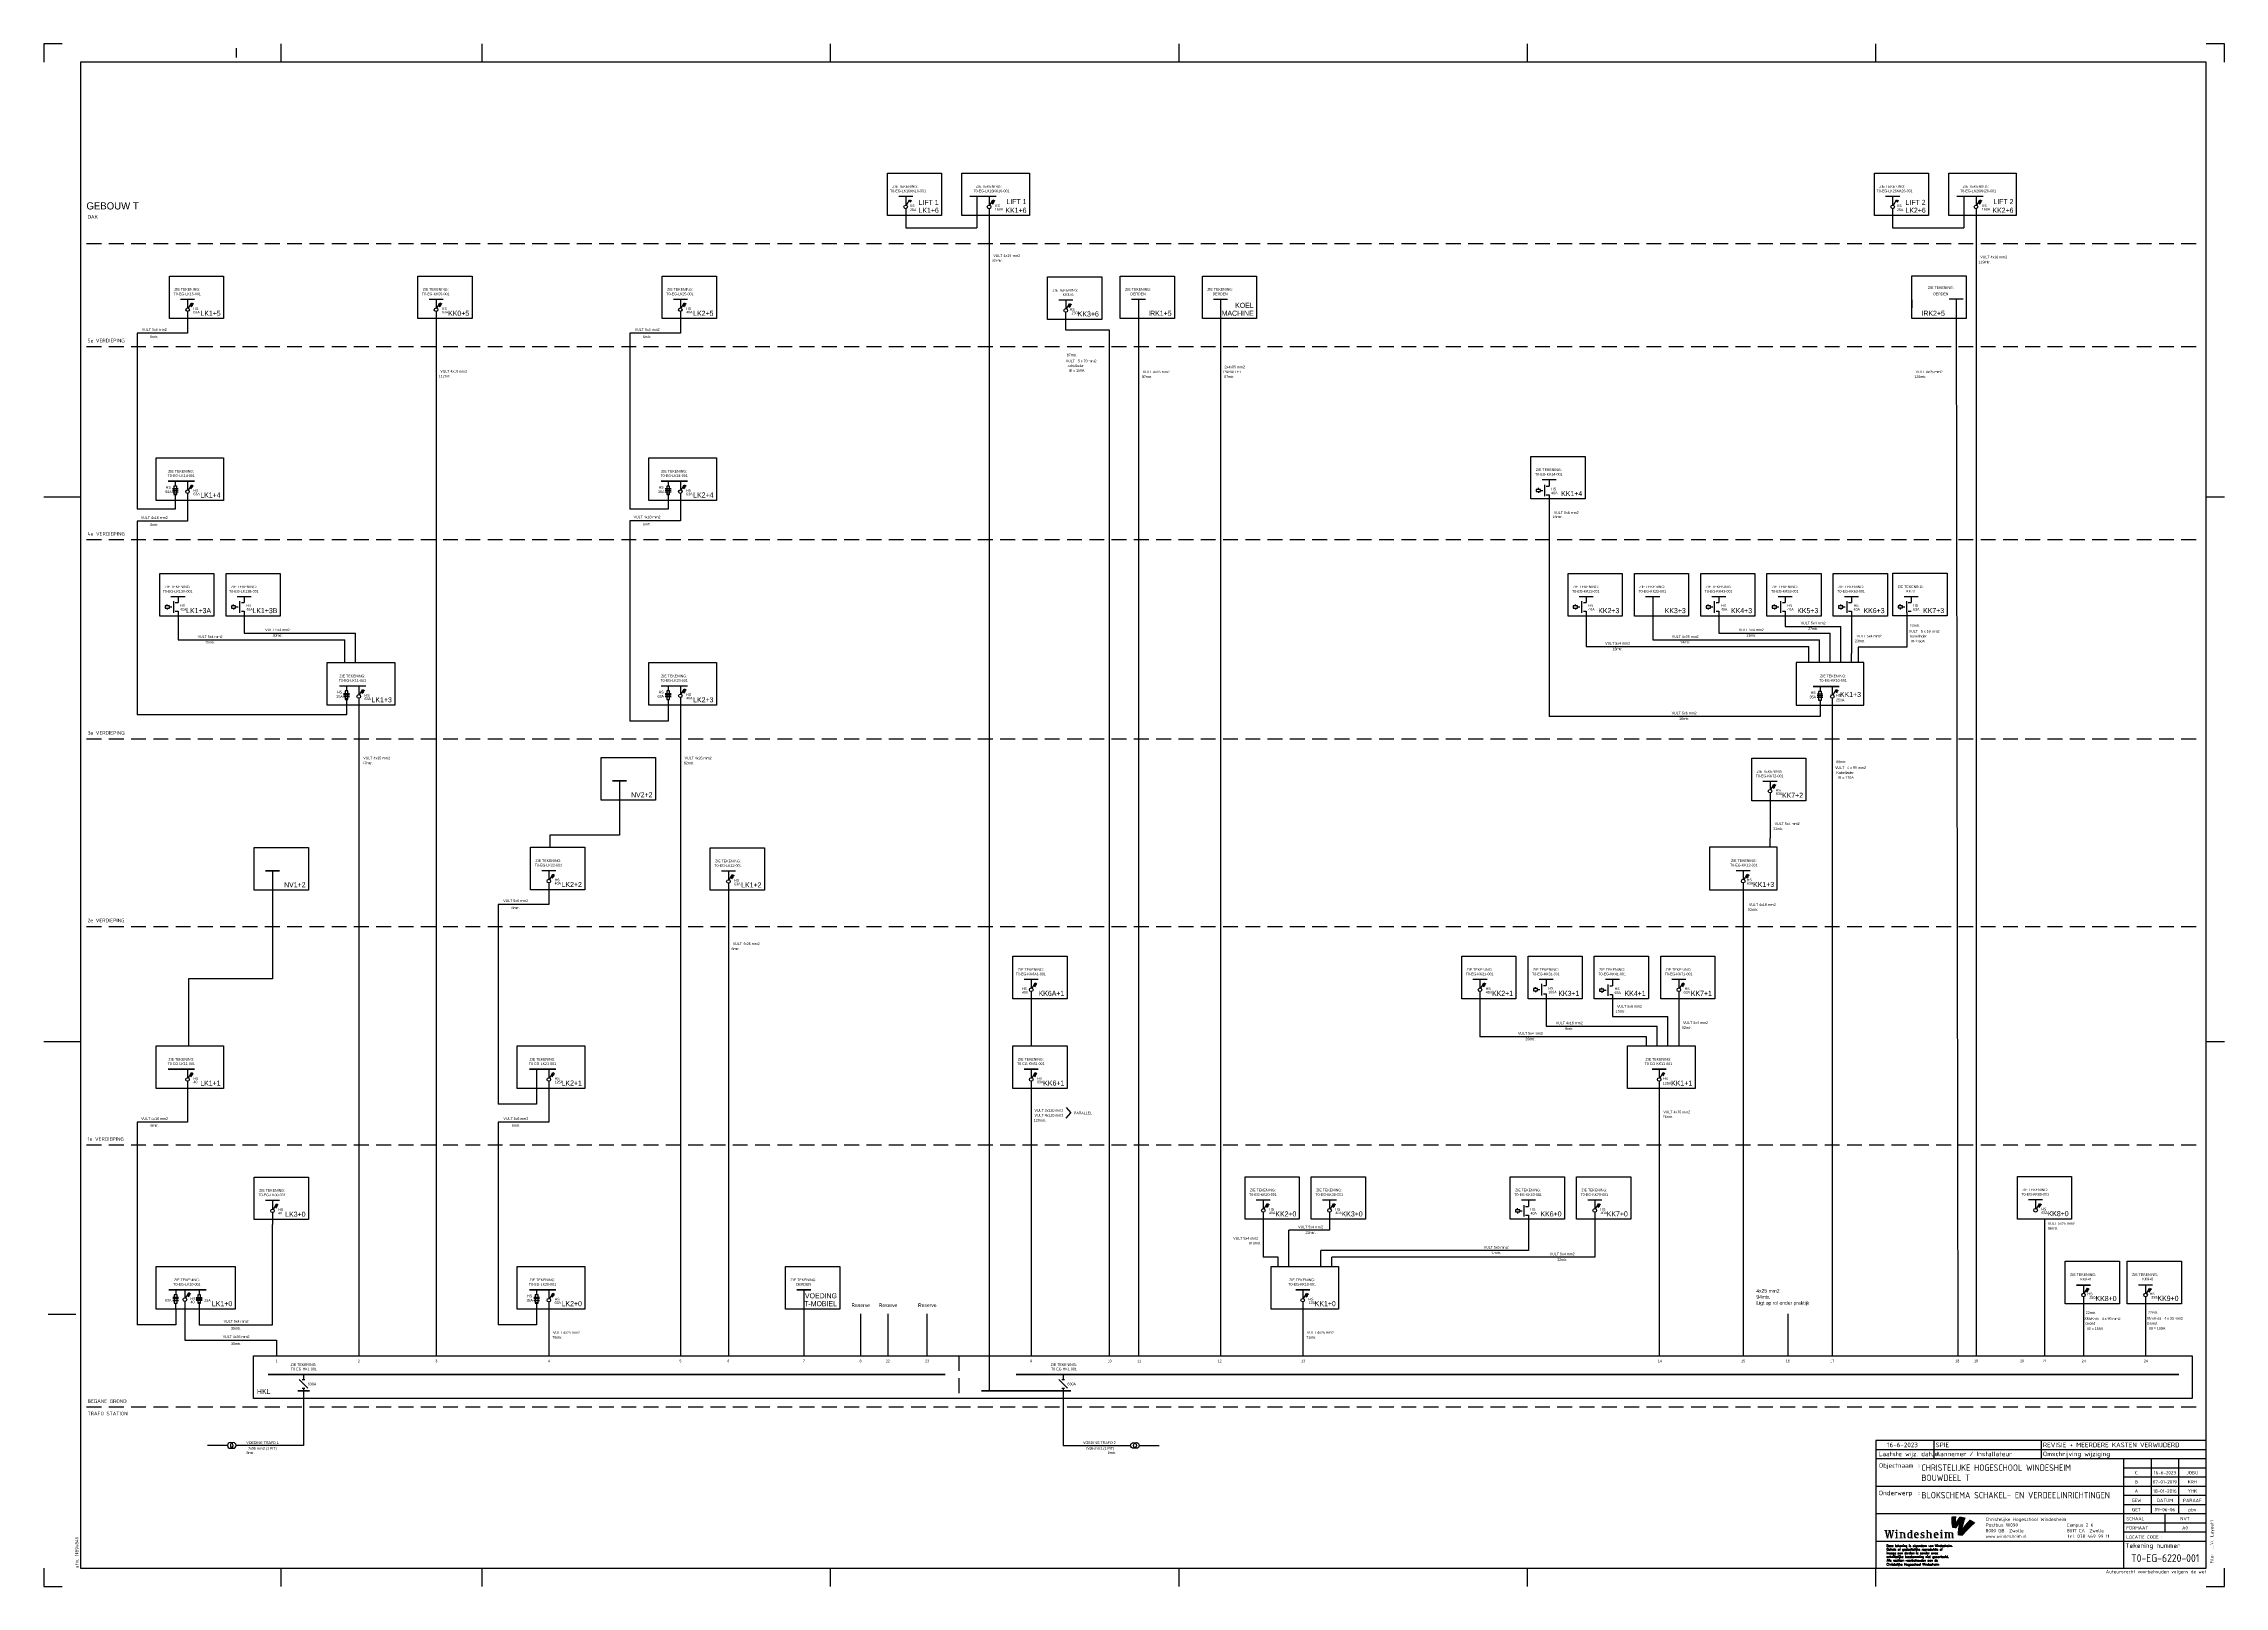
# Paper-space layout 'T0-EG-6220-001' of a CAD drawing. Header units: millimetres. Extents: x -192 to 997, y -106 to 735.
# The model-space entities are those that its viewports show. They can reach past a viewport. Long polylines and large blocks are cut down to what shows.
import ezdxf
from ezdxf.enums import TextEntityAlignment as Align

# ---------------------------------------------------------------- set-up
doc = ezdxf.new("R2010")
doc.units = ezdxf.units.MM
doc.linetypes.add('HIDDEN', pattern=[9.525, 6.35, -3.175])
doc.linetypes.add('STABI11', pattern=[2, 1, -1])
doc.layers.get('0').update_dxf_attribs({"linetype": 'CONTINUOUS'})
for name, color, linetype in [('00att018', 1, 'CONTINUOUS'), ('00att025', 2, 'CONTINUOUS'), ('00att035', 3, 'CONTINUOUS'), ('00att050', 4, 'CONTINUOUS'), ('00kad018', 1, 'CONTINUOUS'), ('00kad025', 2, 'CONTINUOUS'), ('00kad070', 5, 'CONTINUOUS'), ('BL$2----_KADER', 7, 'CONTINUOUS'), ('BL$4----_STEMPEL', 7, 'CONTINUOUS'), ('EL$1----', 3, 'CONTINUOUS'), ('EL$1----_HKL', 3, 'CONTINUOUS'), ('EL-62-BLK', 3, 'CONTINUOUS'), ('EL6311--', 3, 'CONTINUOUS'), ('LAAG_1', 160, 'CONTINUOUS')]:
    doc.layers.add(name, color=color, linetype=linetype)
doc.layers.add('BL$3----_VIEWPORT', color=7, linetype='CONTINUOUS', plot=False)
doc.styles.add('BURO-018', font='BUROFONT.shx', dxfattribs={"height": 1.8})
doc.styles.add('BURO-025', font='BUROFONT.shx', dxfattribs={"height": 2.5})
doc.styles.add('BURO-035', font='BUROFONT.shx', dxfattribs={"height": 3.5})
doc.styles.add('EDU', font='ROMANS.SHX', dxfattribs={"height": 2.5})
doc.styles.add('ISO', font='isocp.shx')
doc.styles.get("Standard").update_dxf_attribs({"font": 'ISOCP'})

# ---------------------------------------------------------------- blocks, each defined once
blk = doc.blocks.new('a0-windesheim-hor')
at = {"layer": '00kad018', "color": 1}
for p, q in [((0, 841), (0, 831)), ((10, 841), (0, 841)), ((105, 838.5), (105, 833.5)), ((129.5, 831), (129.5, 841)), ((239, 831), (239, 841)), ((429, 831), (429, 841)), ((619, 831), (619, 841)), ((809, 831), (809, 841)), ((999, 831), (999, 841)), ((1189, 841), (1179, 841)), ((1189, 831), (1189, 841)), ((0, 594), (20, 594)), ((1179, 594), (1189, 594)), ((0, 297), (20, 297)), ((1179, 297), (1189, 297)), ((2.5, 148.5), (17.5, 148.5)), ((0, 10), (0, 0)), ((0, 0), (10, 0)), ((129.5, 0), (129.5, 10)), ((239, 0), (239, 10)), ((429, 0), (429, 10)), ((619, 0), (619, 10)), ((809, 0), (809, 10)), ((999, 0), (999, 10)), ((1179, 0), (1189, 0)), ((1189, 0), (1189, 10))]:
    blk.add_line(p, q, dxfattribs=at)
at = {"layer": '00kad070', "color": 5}
for p, q in [((1179, 831), (20, 831)), ((20, 831), (20, 10)), ((1179, 10), (1179, 831)), ((20, 10), (1179, 10))]:
    blk.add_line(p, q, dxfattribs=at)
at = {"layer": '00att018', "color": 1, "style": 'ISO'}
blk.add_text('afm. 1189x841', height=1.8, rotation=90, dxfattribs=at).set_placement((19, 10))
blk.add_text('Auteursrecht voorbehouden volgens de wet', height=1.8, dxfattribs=at).set_placement((1179.1, 7.2), align=Align.RIGHT)
blk = doc.blocks.new('AI9-BLK4')
at = {"layer": 'LAAG_1'}
h = blk.add_hatch(color=40, dxfattribs=at)
edge = h.paths.add_edge_path()
edge.add_spline(control_points=[(7.1, 7.2), (4.8, 4.7), (2.6, 2.6), (-0.7, -2.1), (0, 0.5), (1.3, 5.9), (2.6, 9), (0.7, 9.7), (-2.2, 10.3), (-4.1, 10.4), (-5.5, 8.8), (-7.5, 5.5), (-8.1, 4.4), (-8, 6.9), (-7.7, 9.3), (-7.6, 10.6), (-9.6, 10.7), (-11, 10.6), (-13.2, 10.3), (-13.3, 6), (-13.1, 2), (-12, -2), (-10.8, -2.1), (-7.6, -2.4), (-7.6, -2.4), (-7.1, -1.7), (-6.1, 0), (-5, 1.4), (-5.4, -0.9), (-5.9, -4.1), (-6.1, -7.2), (-6.1, -8.1), (-6.2, -9.1), (-6.2, -10.1), (-4.7, -10.2), (-1, -10.6), (-0.7, -10.6), (-0.7, -10.6), (-0.7, -10.6), (-0.7, -10.6), (-0.7, -10.6), (-0.7, -10.6), (-0.7, -10.6), (0.7, -8.8), (2.3, -7), (3.6, -5.5), (4.7, -4.4), (5.7, -3.3), (6.7, -2.4), (9.3, 0.1), (11.5, 2.1), (13.2, 3.5), (11, 5.1), (9.5, 6.1), (7.1, 7.2)], knot_values=[0, 0, 0, 0, 1, 1, 1, 2, 2, 2, 3, 3, 3, 4, 4, 4, 5, 5, 5, 6, 6, 6, 7, 7, 7, 8, 8, 8, 9, 9, 9, 10, 10, 10, 11, 11, 11, 12, 12, 12, 13, 13, 13, 14, 14, 14, 15, 15, 15, 16, 16, 16, 17, 17, 17, 18, 18, 18, 18], degree=3, periodic=0)
h = blk.add_hatch(color=154, dxfattribs=at)
edge = h.paths.add_edge_path()
edge.add_spline(control_points=[(-0.7, -10.6), (-0.7, -10.6), (-0.7, -10.6), (-0.7, -10.6), (-0.7, -10.6), (-0.7, -10.6), (-0.7, -10.6)], knot_values=[0, 0, 0, 0, 1, 1, 1, 2, 2, 2, 2], degree=3, periodic=0)
h = blk.add_hatch(color=154, dxfattribs=at)
edge = h.paths.add_edge_path()
edge.add_spline(control_points=[(-0.7, -10.6), (-0.7, -10.6), (-0.7, -10.6), (-0.7, -10.6), (-0.7, -10.6), (-0.7, -10.6), (-0.7, -10.6)], knot_values=[0, 0, 0, 0, 1, 1, 1, 2, 2, 2, 2], degree=3, periodic=0)
blk = doc.blocks.new('AI9-BLK3')
at = {"layer": 'LAAG_1'}
h = blk.add_hatch(color=154, dxfattribs=at)
edge = h.paths.add_edge_path()
edge.add_spline(control_points=[(-27.8, 3.2), (-27.8, 3.2), (-29.8, -4.7), (-29.8, -4.7), (-29.8, -4.7), (-31.2, -4.7), (-31.2, -4.7), (-31.2, -4.7), (-32.5, 1.8), (-32.5, 1.8), (-32.5, 1.8), (-33.9, -4.7), (-33.9, -4.7), (-33.9, -4.7), (-35.4, -4.7), (-35.4, -4.7), (-35.4, -4.7), (-37.2, 3.2), (-37.2, 3.2), (-37.2, 3.2), (-38, 3.2), (-38, 3.2), (-38, 3.2), (-38, 4.2), (-38, 4.2), (-38, 4.2), (-34.8, 4.2), (-34.8, 4.2), (-34.8, 4.2), (-34.8, 3.2), (-34.8, 3.2), (-34.8, 3.2), (-35.4, 3.2), (-35.4, 3.2), (-35.4, 3.2), (-34.4, -2.1), (-34.4, -2.1), (-34.4, -2.1), (-33.2, 3.3), (-33.2, 3.3), (-33.2, 3.3), (-33.7, 3.3), (-33.7, 3.3), (-33.7, 3.3), (-33.7, 4.2), (-33.7, 4.2), (-33.7, 4.2), (-31.3, 4.2), (-31.3, 4.2), (-31.3, 4.2), (-30.2, -2.1), (-30.2, -2.1), (-30.2, -2.1), (-29, 3.2), (-29, 3.2), (-29, 3.2), (-29.8, 3.2), (-29.8, 3.2), (-29.8, 3.2), (-29.8, 4.2), (-29.8, 4.2), (-29.8, 4.2), (-27.2, 4.2), (-27.2, 4.2), (-27.2, 4.2), (-27.2, 3.2), (-27.2, 3.2), (-27.2, 3.2), (-27.8, 3.2), (-27.8, 3.2)], knot_values=[0, 0, 0, 0, 1, 1, 1, 2, 2, 2, 3, 3, 3, 4, 4, 4, 5, 5, 5, 6, 6, 6, 7, 7, 7, 8, 8, 8, 9, 9, 9, 10, 10, 10, 11, 11, 11, 12, 12, 12, 13, 13, 13, 14, 14, 14, 15, 15, 15, 16, 16, 16, 17, 17, 17, 18, 18, 18, 19, 19, 19, 20, 20, 20, 21, 21, 21, 22, 22, 22, 23, 23, 23, 23], degree=3, periodic=0)
h = blk.add_hatch(color=154, dxfattribs=at)
edge = h.paths.add_edge_path()
edge.add_spline(control_points=[(-26.4, -4.7), (-26.4, -4.7), (-26.4, -3.9), (-26.4, -3.9), (-26.4, -3.9), (-25.5, -3.9), (-25.5, -3.9), (-25.5, -3.9), (-25.5, 1.2), (-25.5, 1.2), (-25.5, 1.2), (-26.4, 1.2), (-26.4, 1.2), (-26.4, 1.2), (-26.4, 2), (-26.4, 2), (-26.4, 2), (-23.8, 2), (-23.8, 2), (-23.8, 2), (-23.8, -3.9), (-23.8, -3.9), (-23.8, -3.9), (-22.9, -3.9), (-22.9, -3.9), (-22.9, -3.9), (-22.9, -4.7), (-22.9, -4.7), (-22.9, -4.7), (-26.4, -4.7), (-26.4, -4.7)], knot_values=[0, 0, 0, 0, 1, 1, 1, 2, 2, 2, 3, 3, 3, 4, 4, 4, 5, 5, 5, 6, 6, 6, 7, 7, 7, 8, 8, 8, 9, 9, 9, 10, 10, 10, 10], degree=3, periodic=0)
edge = h.paths.add_edge_path()
edge.add_spline(control_points=[(-24.7, 2.7), (-25.2, 2.7), (-25.7, 3.2), (-25.7, 3.7), (-25.7, 4.3), (-25.2, 4.8), (-24.7, 4.8), (-24.1, 4.8), (-23.6, 4.3), (-23.6, 3.7), (-23.6, 3.2), (-24.1, 2.7), (-24.7, 2.7)], knot_values=[0, 0, 0, 0, 1, 1, 1, 2, 2, 2, 3, 3, 3, 4, 4, 4, 4], degree=3, periodic=0)
h = blk.add_hatch(color=154, dxfattribs=at)
edge = h.paths.add_edge_path()
edge.add_spline(control_points=[(-17, -4.7), (-17, -4.7), (-17, -0.9), (-17, -0.9), (-17, -0.3), (-17.2, 0.2), (-17.5, 0.5), (-17.9, 0.9), (-18.3, 1.1), (-18.9, 1.1), (-19, 1.1), (-19, 1.1), (-19.1, 1.1), (-19.1, 1.1), (-19.1, -3.9), (-19.1, -3.9), (-19.1, -3.9), (-18.2, -3.9), (-18.2, -3.9), (-18.2, -3.9), (-18.2, -4.7), (-18.2, -4.7), (-18.2, -4.7), (-21.7, -4.7), (-21.7, -4.7), (-21.7, -4.7), (-21.7, -3.9), (-21.7, -3.9), (-21.7, -3.9), (-20.8, -3.9), (-20.8, -3.9), (-20.8, -3.9), (-20.8, 1.2), (-20.8, 1.2), (-20.8, 1.2), (-21.7, 1.2), (-21.7, 1.2), (-21.7, 1.2), (-21.7, 2), (-21.7, 2), (-21.7, 2), (-19.4, 2), (-19.4, 2), (-19.1, 2), (-18.9, 2), (-18.6, 2), (-17, 2), (-16.3, 1.9), (-15.9, 1.4), (-15.5, 1), (-15.3, 0.6), (-15.3, -0.2), (-15.3, -0.2), (-15.3, -3.9), (-15.3, -3.9), (-15.3, -3.9), (-14.5, -3.9), (-14.5, -3.9), (-14.5, -3.9), (-14.5, -4.7), (-14.5, -4.7), (-14.5, -4.7), (-17, -4.7), (-17, -4.7)], knot_values=[0, 0, 0, 0, 1, 1, 1, 2, 2, 2, 3, 3, 3, 4, 4, 4, 5, 5, 5, 6, 6, 6, 7, 7, 7, 8, 8, 8, 9, 9, 9, 10, 10, 10, 11, 11, 11, 12, 12, 12, 13, 13, 13, 14, 14, 14, 15, 15, 15, 16, 16, 16, 17, 17, 17, 18, 18, 18, 19, 19, 19, 20, 20, 20, 21, 21, 21, 21], degree=3, periodic=0)
h = blk.add_hatch(color=154, dxfattribs=at)
edge = h.paths.add_edge_path(flags=16)
edge.add_spline(control_points=[(-6.8, -4.7), (-6.8, -4.7), (-6.8, -3.9), (-6.8, -3.9), (-6.8, -3.9), (-7.6, -3.9), (-7.6, -3.9), (-7.6, -3.9), (-7.6, 4.5), (-7.6, 4.5), (-7.6, 4.5), (-10.2, 4.5), (-10.2, 4.5), (-10.2, 4.5), (-10.2, 3.6), (-10.2, 3.6), (-10.2, 3.6), (-9.3, 3.6), (-9.3, 3.6), (-9.3, 3.6), (-9.3, 2), (-9.3, 2), (-9.6, 2), (-9.8, 2), (-10.2, 2), (-11.9, 2), (-13.2, 0.7), (-13.2, -1.5), (-13.2, -3.8), (-12.3, -4.8), (-10.3, -4.8), (-9.9, -4.8), (-9.3, -4.7), (-9.1, -4.7), (-9.1, -4.7), (-6.8, -4.7), (-6.8, -4.7)], knot_values=[0, 0, 0, 0, 1, 1, 1, 2, 2, 2, 3, 3, 3, 4, 4, 4, 5, 5, 5, 6, 6, 6, 7, 7, 7, 8, 8, 8, 9, 9, 9, 10, 10, 10, 11, 11, 11, 12, 12, 12, 12], degree=3, periodic=0)
edge = h.paths.add_edge_path()
edge.add_spline(control_points=[(-9.3, -3.7), (-9.5, -3.8), (-9.6, -3.8), (-9.8, -3.8), (-10.8, -3.8), (-11.5, -3.1), (-11.5, -1.2), (-11.5, 0.4), (-10.9, 1.1), (-10, 1.1), (-9.7, 1.1), (-9.5, 1), (-9.3, 1), (-9.3, 1), (-9.3, -3.7), (-9.3, -3.7)], knot_values=[0, 0, 0, 0, 1, 1, 1, 2, 2, 2, 3, 3, 3, 4, 4, 4, 5, 5, 5, 5], degree=3, periodic=0)
h = blk.add_hatch(color=154, dxfattribs=at)
edge = h.paths.add_edge_path(flags=16)
edge.add_spline(control_points=[(-0.4, -1.4), (-0.4, 1), (-1.2, 2.1), (-3, 2.1), (-4.8, 2.1), (-5.9, 0.7), (-5.9, -1.4), (-5.9, -3.6), (-4.8, -4.8), (-2.7, -4.8), (-1.9, -4.8), (-1.2, -4.6), (-0.7, -4.4), (-0.7, -4.4), (-0.7, -3.5), (-0.7, -3.5), (-1.2, -3.6), (-1.6, -3.6), (-2, -3.6), (-3.4, -3.6), (-4.2, -2.5), (-4.2, -1.4), (-4.2, -1.4), (-0.4, -1.4), (-0.4, -1.4)], knot_values=[0, 0, 0, 0, 1, 1, 1, 2, 2, 2, 3, 3, 3, 4, 4, 4, 5, 5, 5, 6, 6, 6, 7, 7, 7, 8, 8, 8, 8], degree=3, periodic=0)
edge = h.paths.add_edge_path()
edge.add_spline(control_points=[(-2.2, -0.5), (-2.2, -0.5), (-4.2, -0.5), (-4.2, -0.5), (-4.2, 0.5), (-3.8, 1.1), (-3.2, 1.1), (-2.6, 1.1), (-2.2, 0.6), (-2.2, -0.5)], knot_values=[0, 0, 0, 0, 1, 1, 1, 2, 2, 2, 3, 3, 3, 3], degree=3, periodic=0)
h = blk.add_hatch(color=154, dxfattribs=at)
edge = h.paths.add_edge_path()
edge.add_spline(control_points=[(3.2, -4.8), (2.4, -4.8), (1.5, -4.6), (1.3, -4.5), (1.3, -4.5), (1.3, -2.7), (1.3, -2.7), (1.3, -2.7), (2.3, -2.7), (2.3, -2.7), (2.3, -2.7), (2.3, -3.6), (2.3, -3.6), (2.6, -3.7), (2.9, -3.8), (3.3, -3.8), (4.1, -3.8), (4.5, -3.5), (4.5, -3), (4.5, -2.5), (4.1, -2.3), (3.5, -2.1), (3.5, -2.1), (2.7, -1.8), (2.7, -1.8), (1.8, -1.5), (1.3, -1), (1.3, 0.1), (1.3, 1.2), (2.3, 2.1), (3.9, 2.1), (4.6, 2.1), (5.3, 2), (5.7, 1.9), (5.7, 1.9), (5.7, 0), (5.7, 0), (5.7, 0), (4.7, 0), (4.7, 0), (4.7, 0), (4.7, 1), (4.7, 1), (4.4, 1.1), (4.2, 1.1), (3.9, 1.1), (3.2, 1.1), (2.8, 0.8), (2.8, 0.4), (2.8, 0), (3, -0.2), (3.6, -0.4), (3.6, -0.4), (4.4, -0.7), (4.4, -0.7), (5.4, -1), (6, -1.6), (6, -2.6), (6, -4), (4.8, -4.8), (3.2, -4.8)], knot_values=[0, 0, 0, 0, 1, 1, 1, 2, 2, 2, 3, 3, 3, 4, 4, 4, 5, 5, 5, 6, 6, 6, 7, 7, 7, 8, 8, 8, 9, 9, 9, 10, 10, 10, 11, 11, 11, 12, 12, 12, 13, 13, 13, 14, 14, 14, 15, 15, 15, 16, 16, 16, 17, 17, 17, 18, 18, 18, 19, 19, 19, 20, 20, 20, 20], degree=3, periodic=0)
h = blk.add_hatch(color=154, dxfattribs=at)
edge = h.paths.add_edge_path()
edge.add_spline(control_points=[(11.8, -4.7), (11.8, -4.7), (11.8, -1), (11.8, -1), (11.8, -0.3), (11.7, 0.2), (11.3, 0.5), (10.9, 0.9), (10.5, 1.1), (10, 1.1), (9.9, 1.1), (9.8, 1.1), (9.7, 1.1), (9.7, 1.1), (9.7, -3.9), (9.7, -3.9), (9.7, -3.9), (10.6, -3.9), (10.6, -3.9), (10.6, -3.9), (10.6, -4.7), (10.6, -4.7), (10.6, -4.7), (7.1, -4.7), (7.1, -4.7), (7.1, -4.7), (7.1, -3.9), (7.1, -3.9), (7.1, -3.9), (8, -3.9), (8, -3.9), (8, -3.9), (8, 3.6), (8, 3.6), (8, 3.6), (7.2, 3.6), (7.2, 3.6), (7.2, 3.6), (7.2, 4.5), (7.2, 4.5), (7.2, 4.5), (9.7, 4.5), (9.7, 4.5), (9.7, 4.5), (9.7, 2), (9.7, 2), (9.9, 2), (10.2, 2), (10.5, 2), (11.9, 2), (12.5, 1.8), (13, 1.4), (13.4, 1), (13.5, 0.5), (13.5, -0.2), (13.5, -0.2), (13.5, -3.9), (13.5, -3.9), (13.5, -3.9), (14.3, -3.9), (14.3, -3.9), (14.3, -3.9), (14.3, -4.7), (14.3, -4.7), (14.3, -4.7), (11.8, -4.7), (11.8, -4.7)], knot_values=[0, 0, 0, 0, 1, 1, 1, 2, 2, 2, 3, 3, 3, 4, 4, 4, 5, 5, 5, 6, 6, 6, 7, 7, 7, 8, 8, 8, 9, 9, 9, 10, 10, 10, 11, 11, 11, 12, 12, 12, 13, 13, 13, 14, 14, 14, 15, 15, 15, 16, 16, 16, 17, 17, 17, 18, 18, 18, 19, 19, 19, 20, 20, 20, 21, 21, 21, 22, 22, 22, 22], degree=3, periodic=0)
h = blk.add_hatch(color=154, dxfattribs=at)
edge = h.paths.add_edge_path(flags=16)
edge.add_spline(control_points=[(21.1, -1.4), (21.1, 1), (20.4, 2.1), (18.5, 2.1), (16.7, 2.1), (15.6, 0.7), (15.6, -1.4), (15.6, -3.6), (16.8, -4.8), (18.9, -4.8), (19.6, -4.8), (20.3, -4.6), (20.8, -4.4), (20.8, -4.4), (20.8, -3.5), (20.8, -3.5), (20.4, -3.6), (19.9, -3.6), (19.5, -3.6), (18.1, -3.6), (17.3, -2.5), (17.3, -1.4), (17.3, -1.4), (21.1, -1.4), (21.1, -1.4)], knot_values=[0, 0, 0, 0, 1, 1, 1, 2, 2, 2, 3, 3, 3, 4, 4, 4, 5, 5, 5, 6, 6, 6, 7, 7, 7, 8, 8, 8, 8], degree=3, periodic=0)
edge = h.paths.add_edge_path()
edge.add_spline(control_points=[(19.3, -0.5), (19.3, -0.5), (17.3, -0.5), (17.3, -0.5), (17.3, 0.5), (17.8, 1.1), (18.4, 1.1), (18.9, 1.1), (19.3, 0.6), (19.3, -0.5)], knot_values=[0, 0, 0, 0, 1, 1, 1, 2, 2, 2, 3, 3, 3, 3], degree=3, periodic=0)
h = blk.add_hatch(color=154, dxfattribs=at)
edge = h.paths.add_edge_path()
edge.add_spline(control_points=[(22.5, -4.7), (22.5, -4.7), (22.5, -3.9), (22.5, -3.9), (22.5, -3.9), (23.4, -3.9), (23.4, -3.9), (23.4, -3.9), (23.4, 1.2), (23.4, 1.2), (23.4, 1.2), (22.5, 1.2), (22.5, 1.2), (22.5, 1.2), (22.5, 2), (22.5, 2), (22.5, 2), (25.1, 2), (25.1, 2), (25.1, 2), (25.1, -3.9), (25.1, -3.9), (25.1, -3.9), (26, -3.9), (26, -3.9), (26, -3.9), (26, -4.7), (26, -4.7), (26, -4.7), (22.5, -4.7), (22.5, -4.7)], knot_values=[0, 0, 0, 0, 1, 1, 1, 2, 2, 2, 3, 3, 3, 4, 4, 4, 5, 5, 5, 6, 6, 6, 7, 7, 7, 8, 8, 8, 9, 9, 9, 10, 10, 10, 10], degree=3, periodic=0)
edge = h.paths.add_edge_path()
edge.add_spline(control_points=[(24.2, 2.7), (23.6, 2.7), (23.2, 3.2), (23.2, 3.7), (23.2, 4.3), (23.6, 4.8), (24.2, 4.8), (24.8, 4.8), (25.3, 4.3), (25.3, 3.7), (25.3, 3.2), (24.8, 2.7), (24.2, 2.7)], knot_values=[0, 0, 0, 0, 1, 1, 1, 2, 2, 2, 3, 3, 3, 4, 4, 4, 4], degree=3, periodic=0)
h = blk.add_hatch(color=154, dxfattribs=at)
edge = h.paths.add_edge_path()
edge.add_spline(control_points=[(35.5, -4.7), (35.5, -4.7), (35.5, -0.9), (35.5, -0.9), (35.5, -0.3), (35.3, 0.2), (35, 0.5), (34.7, 0.9), (34.2, 1.1), (33.5, 1.1), (33.4, 1.1), (33.3, 1), (33.2, 1), (33.4, 0.8), (33.5, 0.3), (33.5, -0.1), (33.5, -0.1), (33.5, -3.9), (33.5, -3.9), (33.5, -3.9), (34.3, -3.9), (34.3, -3.9), (34.3, -3.9), (34.3, -4.7), (34.3, -4.7), (34.3, -4.7), (31.8, -4.7), (31.8, -4.7), (31.8, -4.7), (31.8, -0.9), (31.8, -0.9), (31.8, -0.2), (31.6, 0.2), (31.3, 0.5), (30.9, 0.9), (30.5, 1.1), (30, 1.1), (30, 1.1), (29.9, 1.1), (29.8, 1.1), (29.8, 1.1), (29.8, -3.9), (29.8, -3.9), (29.8, -3.9), (30.6, -3.9), (30.6, -3.9), (30.6, -3.9), (30.6, -4.7), (30.6, -4.7), (30.6, -4.7), (27.2, -4.7), (27.2, -4.7), (27.2, -4.7), (27.2, -3.9), (27.2, -3.9), (27.2, -3.9), (28.1, -3.9), (28.1, -3.9), (28.1, -3.9), (28.1, 1.2), (28.1, 1.2), (28.1, 1.2), (27.2, 1.2), (27.2, 1.2), (27.2, 1.2), (27.2, 2), (27.2, 2), (27.2, 2), (29.6, 2), (29.6, 2), (29.9, 2), (30.2, 2), (30.4, 2), (31.4, 2), (31.9, 1.9), (32.5, 1.7), (33, 1.9), (33.7, 2), (34.5, 2), (35.6, 2), (36.3, 1.8), (36.7, 1.4), (37.1, 1), (37.2, 0.5), (37.2, -0.1), (37.2, -0.1), (37.2, -3.9), (37.2, -3.9), (37.2, -3.9), (38, -3.9), (38, -3.9), (38, -3.9), (38, -4.7), (38, -4.7), (38, -4.7), (35.5, -4.7), (35.5, -4.7)], knot_values=[0, 0, 0, 0, 1, 1, 1, 2, 2, 2, 3, 3, 3, 4, 4, 4, 5, 5, 5, 6, 6, 6, 7, 7, 7, 8, 8, 8, 9, 9, 9, 10, 10, 10, 11, 11, 11, 12, 12, 12, 13, 13, 13, 14, 14, 14, 15, 15, 15, 16, 16, 16, 17, 17, 17, 18, 18, 18, 19, 19, 19, 20, 20, 20, 21, 21, 21, 22, 22, 22, 23, 23, 23, 24, 24, 24, 25, 25, 25, 26, 26, 26, 27, 27, 27, 28, 28, 28, 29, 29, 29, 30, 30, 30, 31, 31, 31, 32, 32, 32, 32], degree=3, periodic=0)
blk = doc.blocks.new('CHW_ONDERHOEK')
at = {"layer": '00kad025', "color": 2}
for p, q in [((-190, 79.5), (-190, 69.5)), ((-10, 79.5), (-190, 79.5)), ((-10, 74.5), (-190, 74.5)), ((-158.5, 79.5), (-158.5, 69.5)), ((-100, 79.5), (-100, 69.5)), ((-10, 64.5), (-55, 64.5)), ((-10, 59.5), (-55, 59.5)), ((-40, 69.5), (-40, 39.5)), ((-25, 69.5), (-25, 39.5)), ((-10, 54.5), (-55, 54.5)), ((-10, 49.5), (-55, 49.5)), ((-32.5, 39.5), (-32.5, 34.5)), ((-32.5, 34.5), (-32.5, 29.5))]:
    blk.add_line(p, q, dxfattribs=at)
at = {"layer": '00kad070', "color": 5}
for p, q in [((-10, 69.5), (-190, 69.5)), ((-190, 69.5), (-190, 10)), ((-55, 69.5), (-55, 10)), ((-55, 54.5), (-190, 54.5)), ((-10, 39.5), (-190, 39.5)), ((-10, 44.5), (-55, 44.5)), ((-55, 24.5), (-190, 24.5)), ((-10, 34.5), (-55, 34.5)), ((-10, 29.5), (-55, 29.5)), ((-10, 24.5), (-55, 24.5))]:
    blk.add_line(p, q, dxfattribs=at)
at = {"color": 7, "xscale": 0.5, "yscale": 0.5, "zscale": 0.5}
for name, p in [('AI9-BLK4', (-142.4, 32.9)), ('AI9-BLK3', (-166.4, 28.6))]:
    blk.add_blockref(name, p, dxfattribs=at)
at = {"color": 1, "style": 'ISO'}
for s, p in [('Christelijke Hogeschool Windesheim', (-130.2, 35.7)), ('www.windesheim.nl', (-130.2, 26.5)), ('Postbus 10090', (-130.2, 32.6)), ('8000 GB  Zwolle', (-130.2, 29.5)), ('Campus 2-6', (-85.9, 32.6)), ('8017 CA  Zwolle', (-85.9, 29.5)), ('Tel. 038 469 99 11', (-85.9, 26.5))]:
    blk.add_text(s, height=1.8, dxfattribs=at).set_placement(p)
at = {"layer": '00att018', "color": 1, "style": 'ISO'}
for s, p in [('GEW', (-48, 46)), ('DATUM', (-32.5, 46)), ('PARAAF', (-17.5, 46)), ('GET', (-48, 41))]:
    blk.add_text(s, height=1.8, dxfattribs=at).set_placement(p, align=Align.CENTER)
for s, p in [('SCHAAL', (-53.5, 36)), ('FORMAAT', (-53.5, 31))]:
    blk.add_text(s, height=1.8, dxfattribs=at).set_placement(p)
at = {"layer": '00att018', "color": 1, "style": 'ISO', "width": 0.9}
blk.add_text('....\\\\', height=1.8, rotation=90, dxfattribs=at).set_placement((-6, 20.5))
at = {"layer": '00att018', "color": 1, "linetype": 'Continuous', "style": 'EDU'}
for s, p in [('Alle rechten voorbehouden aan de', (-184.2, 13.6)), ('Deze tekening is eigendom van Windesheim.', (-184.2, 21.6)), ('Gehele of gedeeltelijke reproduktie of', (-184.2, 19.6)), ('inzage aan derden is zonder onze', (-184.2, 17.6)), ('schriftelijke toestemming niet geoorloofd.', (-184.2, 15.6)), ('Christelijke Hogeschool Windesheim', (-184.2, 11.4))]:
    blk.add_text(s, height=1.2, dxfattribs=at).set_placement(p)
at = {"layer": '00att018', "color": 1, "style": 'ISO'}
blk.add_text('File:', height=1.8, rotation=90, dxfattribs=at).set_placement((-6, 12.5))
for tag, p in [('WZ_CODED', (-48, 66.1)), ('WZ_CODEC', (-48, 61.1)), ('WZ_DATUMD', (-32.5, 66.1)), ('WZ_DATUMC', (-32.5, 61.1)), ('WZ_WZGOEDD', (-17.5, 66.1)), ('WZ_WZGOEDC', (-17.5, 61.1)), ('WZ_CODEA', (-48, 51.1)), ('WZ_CODEB', (-48, 56.1)), ('WZ_DATUMB', (-32.5, 56.1)), ('WZ_DATUMA', (-32.5, 51.1)), ('WZ_WZGOEDB', (-17.5, 56.1)), ('WZ_WZGOEDA', (-17.5, 51.1)), ('TKDATCREAT', (-32.5, 41)), ('TKSCHAAL', (-21.5, 36)), ('TKINIT', (-17.5, 41)), ('TKFORMAAT', (-21.5, 31))]:
    blk.add_attdef(tag, text='', height=1.8, dxfattribs=at).set_placement(p, align=Align.CENTER)
blk.add_attdef('DWGNAME', (-6, 26.9), '', height=1.8, rotation=90, dxfattribs=at)
at = {"layer": '00att025', "color": 2, "style": 'ISO'}
for s, p in [('Objectnaam', (-188.5, 64.7)), ('Onderwerp', (-188.5, 49.7)), ('Tekening nummer', (-54, 21))]:
    blk.add_text(s, height=2.5, dxfattribs=at).set_placement(p)
at = {"layer": '00att025', "style": 'ISO'}
for p in [(-167, 64.7), (-167, 49.8)]:
    blk.add_text(':', height=2.5, dxfattribs=at).set_placement(p)
at = {"layer": '00att025', "color": 1, "style": 'ISO'}
blk.add_text('LOCATIE CODE :', height=1.8, dxfattribs=at).set_placement((-53.5, 26))
at = {"layer": '00att025', "color": 2, "style": 'ISO'}
for tag, p in [('WZ_DATUM', (-184, 75.9)), ('WZ_AANNEMER_INSTALATEUR', (-157.5, 75.9)), ('WZ_OMSCHR', (-99, 75.9))]:
    blk.add_attdef(tag, p, '', height=2.5, dxfattribs=at)
at = {"layer": '00att025', "color": 3, "style": 'ISO'}
blk.add_attdef('TKVRIJ2', text='', height=2.5, dxfattribs=at).set_placement((-24, 25.6), align=Align.CENTER)
at = {"layer": '00att035', "color": 3, "style": 'ISO'}
for s, p in [('Laatste wijz. datum', (-188.5, 71)), ('Aannemer / Installateur', (-157.5, 71)), ('Omschrijving wijziging', (-99, 71))]:
    blk.add_text(s, height=2.5, dxfattribs=at).set_placement(p)
for tag, p in [('TK1OMSCHR', (-165.1, 57.5)), ('PROMSCHR', (-165.1, 63)), ('TK2OMSCHR', (-165.1, 48)), ('TKVRIJ1', (-165.1, 42.5))]:
    blk.add_attdef(tag, p, '', height=3.5, dxfattribs=at)
at = {"layer": '00att050', "color": 4, "style": 'ISO'}
blk.add_attdef('TKFASE', text='', height=5, dxfattribs=at).set_placement((-14.5, 82), align=Align.RIGHT)
blk.add_attdef('TKTEKNR', text='', height=5, dxfattribs=at).set_placement((-32.2, 13.2), align=Align.CENTER)
blk = doc.blocks.new('0713B5')
at = {"color": 0, "linetype": 'Continuous'}
for p, q in [((3, -6), (-3, 0)), ((-1, 0), (1, 0)), ((-1, -6), (1, -6))]:
    blk.add_line(p, q, dxfattribs=at)
at = {"color": 0, "linetype": 'Continuous', "style": 'BURO-018', "flags": 1}
for tag, p in [('E_ID', (0, 0)), ('E_MATCODE', (0, -5))]:
    blk.add_attdef(tag, p, '', height=1.8, dxfattribs=at)
at = {"color": 0, "linetype": 'Continuous', "style": 'BURO-018'}
blk.add_attdef('E_KODE', text='', height=1.8, dxfattribs=at).set_placement((3, -3), align=Align.MIDDLE_LEFT)
blk = doc.blocks.new('072102B')
at = {"color": 0, "linetype": 'Continuous'}
for p, q in [((1, 0), (-1, 0)), ((-1, 0), (-1, -6)), ((1, -6), (1, 0)), ((-1, -6), (1, -6))]:
    blk.add_line(p, q, dxfattribs=at)
blk.add_solid([(1, -5), (1, -6), (-1, -5), (-1, -6)], dxfattribs=at)
at = {"color": 0, "linetype": 'Continuous', "style": 'BURO-018', "flags": 1}
for tag, p in [('E_ID', (0, 0)), ('E_MATCODE', (0, -5))]:
    blk.add_attdef(tag, p, '', height=1.8, dxfattribs=at)
at = {"color": 0, "linetype": 'Continuous', "style": 'BURO-018'}
blk.add_attdef('E_KODE', text='', height=1.8, dxfattribs=at).set_placement((-3, -3), align=Align.MIDDLE_RIGHT)
blk = doc.blocks.new('0721013F')
at = {"color": 0, "linetype": 'Continuous'}
for p, q in [((-2, -2), (2, -2)), ((-2, -3), (2, -3)), ((2, -4), (-2, -4))]:
    blk.add_line(p, q, dxfattribs=at)
blk = doc.blocks.new('072101A')
at = {"color": 0, "linetype": 'Continuous'}
for p, q in [((1, 0), (-1, 0)), ((-1, 0), (-1, -6)), ((1, -6), (1, 0)), ((-1, -6), (1, -6))]:
    blk.add_line(p, q, dxfattribs=at)
at = {"color": 0, "linetype": 'Continuous', "style": 'BURO-018', "flags": 1}
for tag, p in [('E_ID', (0, 0)), ('E_MATCODE', (0, -5))]:
    blk.add_attdef(tag, p, '', height=1.8, dxfattribs=at)
at = {"color": 0, "linetype": 'Continuous', "style": 'BURO-018'}
blk.add_attdef('E_KODE', text='', height=1.8, dxfattribs=at).set_placement((-3, -3), align=Align.MIDDLE_RIGHT)
blk = doc.blocks.new('1114A3A')
at = {"color": 0, "linetype": 'Continuous'}
for p, q in [((0.6, 1.1), (2.7, 4.8)), ((1.7, 2.9), (2.9, 2.2)), ((2, 3.5), (3.3, 2.8)), ((2.4, 4.1), (3.6, 3.4)), ((2.7, 4.8), (4, 4.1))]:
    blk.add_line(p, q, dxfattribs=at)
blk.add_circle((0, 0), 1.25, dxfattribs=at)
at = {"color": 0, "linetype": 'Continuous', "style": 'BURO-018', "flags": 1}
for tag, p in [('E_ID', (0, 0.1)), ('E_MATCODE', (0, -4.9))]:
    blk.add_attdef(tag, p, '', height=1.8, dxfattribs=at)
at = {"color": 0, "linetype": 'Continuous', "style": 'BURO-018'}
blk.add_attdef('E_IGS', text='', height=1.8, dxfattribs=at).set_placement((3, 0.1), align=Align.MIDDLE_LEFT)
blk = doc.blocks.new('0702A1')
at = {"color": 0, "linetype": 'Continuous'}
for p, q in [((-3, -7), (-3, 1)), ((-2, 0), (0, 0)), ((-2, -6), (0, -6))]:
    blk.add_line(p, q, dxfattribs=at)
at = {"color": 0, "linetype": 'Continuous', "style": 'BURO-018'}
blk.add_attdef('E_ASK1', text='', height=1.8, dxfattribs=at).set_placement((-1, 1), align=Align.RIGHT)
at = {"color": 0, "linetype": 'Continuous', "style": 'BURO-018', "flags": 1}
for tag, p in [('E_ID', (0, 0)), ('E_MATCODE', (0, -5))]:
    blk.add_attdef(tag, p, '', height=1.8, dxfattribs=at)
at = {"color": 0, "linetype": 'Continuous', "style": 'BURO-018'}
blk.add_attdef('E_ASK2', text='', height=1.8, dxfattribs=at).set_placement((-1, -7), align=Align.TOP_RIGHT)
blk.add_attdef('E_KODE', text='', height=1.8, dxfattribs=at).set_placement((3, -3), align=Align.MIDDLE_LEFT)
blk = doc.blocks.new('021323')
at = {"color": 0, "linetype": 'Continuous'}
for p, q in [((-3, 0.75), (-6, 0.75)), ((-6, 0.75), (-6, -0.75)), ((-4.5, 0.75), (-4.5, 1.75)), ((-3, -0.75), (-3, 0.75)), ((-3, 0.25), (-3, 0.25)), ((-6, -0.75), (-3, -0.75)), ((-4.5, -0.75), (-4.5, -1.75))]:
    blk.add_line(p, q, dxfattribs=at)
at = {"color": 0, "linetype": 'STABI11'}
blk.add_line((-3, 0), (0, 0), dxfattribs=at)
blk = doc.blocks.new('1114A3')
at = {"color": 0, "linetype": 'Continuous'}
for p, q in [((0.6, 1.1), (2.7, 4.8)), ((2, 3.5), (3.3, 2.8)), ((2.4, 4.1), (3.6, 3.4)), ((2.7, 4.8), (4, 4.1))]:
    blk.add_line(p, q, dxfattribs=at)
blk.add_circle((0, 0), 1.25, dxfattribs=at)
at = {"color": 0, "linetype": 'Continuous', "style": 'BURO-018', "flags": 1}
for tag, p in [('E_ID', (0, 0.1)), ('E_MATCODE', (0, -4.9))]:
    blk.add_attdef(tag, p, '', height=1.8, dxfattribs=at)
at = {"color": 0, "linetype": 'Continuous', "style": 'BURO-018'}
blk.add_attdef('E_IGS', text='', height=1.8, dxfattribs=at).set_placement((3, 0.1), align=Align.MIDDLE_LEFT)
blk = doc.blocks.new('060901')
at = {"color": 0, "linetype": 'Continuous'}
for centre in [(0, 1), (0, -1)]:
    blk.add_circle(centre, 2, dxfattribs=at)
at = {"color": 0, "linetype": 'Continuous', "style": 'BURO-018', "flags": 1}
for tag, p in [('E_ID', (0, 0)), ('E_MATCODE', (0, -3))]:
    blk.add_attdef(tag, p, '', height=1.8, dxfattribs=at)
at = {"color": 0, "linetype": 'Continuous', "style": 'BURO-018'}
blk.add_attdef('E_KODE', text='', height=1.8, dxfattribs=at).set_placement((3, 0), align=Align.MIDDLE_LEFT)
blk = doc.blocks.new('111404')
at = {"color": 0, "linetype": 'Continuous'}
for p, q in [((0.6, 1.1), (2.7, 4.8)), ((2.4, 4.1), (3.6, 3.4)), ((2.7, 4.8), (4, 4.1))]:
    blk.add_line(p, q, dxfattribs=at)
blk.add_circle((0, 0), 1.25, dxfattribs=at)
at = {"color": 0, "linetype": 'Continuous', "style": 'BURO-018', "flags": 1}
for tag, p in [('E_ID', (0, 0.1)), ('E_MATCODE', (0, -4.9))]:
    blk.add_attdef(tag, p, '', height=1.8, dxfattribs=at)
at = {"color": 0, "linetype": 'Continuous', "style": 'BURO-018'}
blk.add_attdef('E_IGS', text='', height=1.8, dxfattribs=at).set_placement((3, 0.1), align=Align.MIDDLE_LEFT)

msp = doc.modelspace()

# ---------------------------------------------------------------- linework, layer by layer
at = {"color": 3}
for p, q in [((1265.9, 552.4), (1265.9, 528.4)), ((1232.1, 528.4), (1232.1, 517.6)), ((1265.9, 528.4), (1235.7, 528.4))]:
    msp.add_line(p, q, dxfattribs=at)
msp.add_line((1235.7, 528.4), (1232.1, 528.4))
at = {"layer": 'EL$1----'}
for p, q in [((569.7, 841.4), (569.7, 835.8)), ((619.2, 841.4), (619.2, 820)), ((627.7, 841.4), (627.7, 835.8)), ((1256.1, 841.4), (1256.1, 835.8)), ((1305.6, 841.4), (1305.6, 820)), ((1314.1, 841.4), (1314.1, 835.8)), ((569.7, 833.3), (569.7, 820)), ((569.7, 820), (619.2, 820)), ((627.7, 833.3), (627.7, 825.1)), ((627.7, 825.1), (627.7, 11.2)), ((1256.1, 833.3), (1256.1, 820)), ((1256.1, 820), (1305.6, 820)), ((1314.1, 833.3), (1314.1, 825.1)), ((1314.1, 825.1), (1314.1, 35.5)), ((70.3, 769.8), (70.3, 764.2)), ((70.3, 761.7), (70.3, 753.5)), ((70.3, 761.7), (70.3, 746.7)), ((243.1, 769.8), (243.1, 764.2)), ((243.1, 761.7), (243.1, 35.5)), ((413, 769.8), (413, 764.2)), ((413, 761.7), (413, 753.5)), ((413, 761.7), (413, 746.7)), ((680.9, 761.2), (680.9, 749)), ((681, 769.3), (681, 763.7)), ((731.6, 769.8), (731.6, 764.2)), ((731.6, 769.8), (731.6, 35.5)), ((788.7, 770.3), (788.7, 35.5)), ((788.7, 769.8), (788.7, 764.2)), ((1269.4, 769.8), (1269.4, 764.2)), ((1300.3, 770.4), (1301.4, 35.5)), ((70.3, 746.7), (35.1, 746.7)), ((35.1, 746.7), (35.1, 624.4)), ((413, 746.7), (377.8, 746.7)), ((377.8, 746.7), (377.8, 624.4)), ((680.9, 749), (711.3, 749)), ((711.3, 749), (711.3, 35.5)), ((61.7, 643.4), (61.7, 640.4)), ((70.2, 643.4), (70.2, 637.8)), ((404.5, 643.4), (404.5, 640.4)), ((413, 643.4), (413, 637.8)), ((1017.2, 644.4), (1017.2, 640.3)), ((61.7, 624.4), (35.1, 624.4)), ((61.7, 634.4), (61.7, 624.4)), ((70.2, 635.3), (70.2, 627.1)), ((70.2, 627.1), (70.2, 615.9)), ((404.5, 624.4), (377.8, 624.4)), ((404.5, 634.4), (404.5, 624.4)), ((413, 635.3), (413, 627.1)), ((413, 627.1), (413, 616.3)), ((1017.2, 634.3), (1017.2, 480.2)), ((35.1, 615.9), (35.1, 481.3)), ((70.2, 615.9), (35.1, 615.9)), ((377.8, 616.3), (377.8, 477)), ((413, 616.3), (377.8, 616.3)), ((63.6, 563.4), (63.6, 559.3)), ((109.7, 563.4), (109.7, 559.3)), ((1043, 563.4), (1043, 559.3)), ((1089.2, 563.4), (1089.2, 533.4)), ((1135.3, 563.4), (1135.3, 559.3)), ((1181.4, 563.4), (1181.4, 559.3)), ((1227.5, 563.4), (1227.5, 559.3)), ((1268.9, 563.5), (1268.9, 559.4)), ((63.6, 553.3), (63.6, 533.4)), ((109.7, 553.3), (109.7, 538.1)), ((1043, 553.3), (1043, 528.7)), ((1135.3, 553.3), (1135.3, 538.1)), ((1181.4, 553.3), (1181.4, 542.8)), ((1227.5, 553.3), (1227.5, 524)), ((63.6, 533.4), (179.6, 533.4)), ((109.7, 538.1), (187, 538.1)), ((179.6, 517.6), (179.6, 533.4)), ((187, 517.6), (187, 538.1)), ((1089.2, 533.4), (1205.2, 533.4)), ((1135.3, 538.1), (1212.6, 538.1)), ((1181.4, 542.8), (1220.1, 542.8)), ((1205.2, 517.6), (1205.2, 533.4)), ((1212.6, 517.6), (1212.6, 538.1)), ((1220.1, 517.6), (1220.1, 542.8)), ((1043, 528.7), (1197.7, 528.7)), ((1197.7, 517.6), (1197.7, 528.7)), ((1227.5, 517.6), (1227.5, 524)), ((180.8, 501), (180.8, 498)), ((189.3, 501), (189.3, 495.4)), ((404.5, 501), (404.5, 498)), ((413, 501.4), (413, 495.8)), ((1205.6, 500.6), (1205.6, 497.6)), ((1214.1, 501), (1214.1, 495.4)), ((180.8, 492), (180.8, 481.3)), ((189.3, 492.9), (189.3, 484.7)), ((404.5, 492), (404.5, 477)), ((413, 493.3), (413, 484.7)), ((1205.6, 491.6), (1205.6, 480.2)), ((1214.1, 492.9), (1214.1, 484.7)), ((1214.1, 488.3), (1214.1, 35.5)), ((180.8, 481.3), (35.1, 481.3)), ((189.3, 484.7), (189.3, 35.5)), ((404.5, 477), (377.8, 477)), ((413, 484.7), (413, 35.5)), ((1205.6, 480.2), (1017.2, 480.2)), ((370.6, 435), (370.6, 429.4)), ((370.6, 429.4), (370.6, 418.7)), ((1170.8, 435), (1170.8, 429.4)), ((1170.8, 426.9), (1170.8, 395.6)), ((370.6, 418.7), (370.6, 397.7)), ((370.6, 397.7), (322.3, 397.7)), ((322.3, 397.7), (322.3, 389.2)), ((1170.8, 389.2), (1170.8, 395.6)), ((129.3, 372.4), (129.3, 364.3)), ((129.3, 364.3), (129.3, 356.1)), ((321.5, 372.6), (321.5, 367)), ((321.5, 364.5), (321.5, 356.3)), ((321.5, 364.5), (321.5, 349.5)), ((446.4, 372.3), (446.4, 366.7)), ((446.4, 364.2), (446.4, 356)), ((1152.2, 372.6), (1152.2, 367)), ((1152.2, 364.5), (1152.2, 356.3)), ((129.3, 356.1), (129.3, 297.8)), ((321.5, 349.5), (286.3, 349.5)), ((286.3, 349.5), (286.3, 210.5)), ((446.4, 356), (446.4, 50.2)), ((1152.2, 356.3), (1152.2, 35.5)), ((129.3, 297.8), (71, 297.8)), ((71, 297.8), (71, 251.1)), ((657, 296.9), (657, 291.3)), ((657, 288.8), (657, 251.1)), ((969.1, 296.9), (969.1, 291.3)), ((969.1, 288.8), (969.1, 257.5)), ((1015.2, 297.3), (1015.2, 293.2)), ((1061.3, 296.9), (1061.3, 292.8)), ((1107.4, 296.9), (1107.4, 291.3)), ((1107.4, 288.8), (1107.4, 251)), ((1015.2, 287.2), (1015.2, 264.7)), ((1061.3, 286.8), (1061.3, 271.6)), ((1015.2, 264.7), (1092.4, 264.7)), ((1061.3, 271.6), (1099.8, 271.6)), ((1092.4, 251.1), (1092.4, 264.7)), ((1099.8, 251.1), (1099.8, 271.6)), ((1084.9, 257.5), (969.1, 257.5)), ((1084.9, 251.1), (1084.9, 257.5)), ((70.2, 234.5), (70.2, 228.9)), ((313, 234.5), (313, 231.5)), ((313, 231.5), (313, 210.5)), ((321.5, 234.5), (321.5, 228.9)), ((657, 234.5), (657, 228.9)), ((1093.7, 234.5), (1093.7, 228.9)), ((70.2, 226.4), (70.2, 218.2)), ((70.2, 218.2), (70.2, 198)), ((321.5, 226.4), (321.5, 218.2)), ((321.5, 218.2), (321.5, 198)), ((657, 226.4), (657, 35.5)), ((1093.7, 226.4), (1093.7, 35.5)), ((70.2, 198), (35.3, 198)), ((35.3, 198), (35.3, 57.1)), ((313, 210.5), (286.3, 210.5)), ((321.5, 198), (286.3, 198)), ((286.3, 198), (286.3, 57.1)), ((129.3, 143.3), (129.3, 137.7)), ((818.4, 143.5), (818.4, 137.9)), ((864.5, 143.5), (864.5, 137.9)), ((1002.8, 143.5), (1002.8, 139.4)), ((1048.9, 143.5), (1048.9, 137.9)), ((1355.5, 143.7), (1355.5, 138.1)), ((129.3, 135.2), (129.3, 127)), ((129.3, 57.1), (129.3, 127)), ((818.4, 135.4), (818.4, 104.1)), ((836.2, 97.7), (836.2, 122.9)), ((864.5, 122.9), (836.2, 122.9)), ((864.5, 135.4), (864.5, 122.9)), ((1002.8, 133.4), (1002.8, 108.8)), ((1048.9, 135.4), (1048.9, 104.1)), ((1361.7, 130.7), (1361.7, 35.6)), ((858.5, 97.7), (858.5, 108.8)), ((1002.8, 108.8), (858.5, 108.8)), ((828.7, 104.1), (818.4, 104.1)), ((828.7, 97.7), (828.7, 104.1)), ((866, 97.7), (866, 104.1)), ((1048.9, 104.1), (866, 104.1)), ((62, 81.1), (62, 78.1)), ((68.4, 81.5), (68.4, 75.9)), ((78.3, 81.1), (78.3, 78.1)), ((313, 81.1), (313, 78.1)), ((321.5, 81.1), (321.5, 75.5)), ((498.9, 81.1), (498.9, 75.5)), ((845.8, 81.1), (845.8, 75.5)), ((1388.8, 84.7), (1388.8, 79.1)), ((1388.8, 76.7), (1388.8, 35.4)), ((1431.9, 84.8), (1431.9, 79.2)), ((1432, 76.7), (1432, 35.5)), ((61.9, 72.1), (62, 64.8)), ((62, 64.8), (62, 57.1)), ((68.4, 73.4), (68.4, 46.5)), ((78.3, 73), (78.3, 64.8)), ((78.3, 64.8), (78.3, 57.1)), ((313, 72.1), (313, 57.1)), ((321.5, 73), (321.5, 64.8)), ((321.5, 64.8), (321.5, 35.5)), ((498.9, 75.5), (498.9, 35.5)), ((538.2, 64.8), (538.2, 35.5)), ((557.2, 64.8), (557.2, 35.5)), ((584.4, 64.8), (584.4, 35.5)), ((845.8, 73), (845.8, 64.8)), ((845.8, 64.8), (845.8, 35.5)), ((1183.3, 64.8), (1183.3, 35.5)), ((62, 57.1), (35.3, 57.1)), ((68.4, 46.5), (132, 46.5)), ((78.3, 57.1), (129.3, 57.1)), ((132, 46.5), (132, 35.5)), ((313, 57.1), (286.3, 57.1)), ((446.4, 50.2), (446.4, 35.5)), ((150.9, 22.2), (150.9, 19)), ((679.2, 22.2), (679.2, 19)), ((150.9, 13), (150.9, 11.2)), ((150.9, 11.2), (150.9, -26.7)), ((679.2, 13), (679.2, 11.2)), ((679.2, 11.2), (679.2, -26.7)), ((98, -26.7), (84.1, -26.7)), ((150.9, -26.7), (104, -26.7)), ((679.2, -26.7), (726.1, -26.7)), ((732.1, -26.7), (746, -26.7))]:
    msp.add_line(p, q, dxfattribs=at)
at = {"layer": 'EL$1----', "color": 1, "linetype": 'HIDDEN'}
for p, q in [((0, 809.1), (1470.4, 809.1)), ((0, 737.5), (1470.4, 737.5)), ((0, 603.1), (1470.4, 603.1)), ((0, 464.7), (1470.4, 464.7)), ((0, 334.2), (1470.4, 334.2)), ((0, 182.2), (1470.4, 182.2)), ((0, 0), (1470.4, 0))]:
    msp.add_line(p, q, dxfattribs=at)
at = {"layer": 'EL$1----', "linetype": 'HIDDEN'}
msp.add_line((606.6, 35.5), (606.6, 5.9), dxfattribs=at)
at = {"layer": 'EL$1----'}
for points in [[(594.7, 828.4), (557, 828.4), (557, 858), (594.7, 858)], [(655.7, 828.4), (608.7, 828.4), (608.7, 858), (655.7, 858)], [(1281.1, 828.4), (1243.4, 828.4), (1243.4, 858), (1281.1, 858)], [(1342.1, 828.4), (1295.1, 828.4), (1295.1, 858), (1342.1, 858)], [(95.3, 756.8), (57.6, 756.8), (57.6, 786.4), (95.3, 786.4)], [(268.1, 756.8), (230.4, 756.8), (230.4, 786.4), (268.1, 786.4)], [(438, 756.8), (400.3, 756.8), (400.3, 786.4), (438, 786.4)], [(706, 756.3), (668.3, 756.3), (668.3, 785.9), (706, 785.9)], [(756.6, 756.8), (718.9, 756.8), (718.9, 786.4), (756.6, 786.4)], [(813.7, 756.8), (776, 756.8), (776, 786.4), (813.7, 786.4)], [(1307.2, 756.9), (1269.5, 756.9), (1269.5, 786.5), (1307.2, 786.5)], [(95.2, 630.4), (48.3, 630.4), (48.3, 660), (95.2, 660)], [(438, 630.4), (391, 630.4), (391, 660), (438, 660)], [(1042.2, 631.4), (1004.5, 631.4), (1004.5, 661), (1042.2, 661)], [(88.6, 550), (50.9, 550), (50.9, 579.6), (88.6, 579.6)], [(134.7, 550), (97, 550), (97, 579.6), (134.7, 579.6)], [(1068, 550), (1030.4, 550), (1030.4, 579.6), (1068, 579.6)], [(1114.2, 550), (1076.5, 550), (1076.5, 579.6), (1114.2, 579.6)], [(1160.3, 550), (1122.6, 550), (1122.6, 579.6), (1160.3, 579.6)], [(1206.4, 550), (1168.7, 550), (1168.7, 579.6), (1206.4, 579.6)], [(1252.5, 550), (1214.8, 550), (1214.8, 579.6), (1252.5, 579.6)], [(1293.9, 550.1), (1256.2, 550.1), (1256.2, 579.7), (1293.9, 579.7)], [(214.3, 488), (167.3, 488), (167.3, 517.6), (214.3, 517.6)], [(438, 488), (391, 488), (391, 517.6), (438, 517.6)], [(1189.1, 488), (1236.1, 488), (1236.1, 517.6), (1189.1, 517.6)], [(395.6, 422), (357.9, 422), (357.9, 451.6), (395.6, 451.6)], [(1195.8, 421.6), (1158.1, 421.6), (1158.1, 451.2), (1195.8, 451.2)], [(154.3, 359.4), (116.6, 359.4), (116.6, 389), (154.3, 389)], [(346.5, 359.6), (308.8, 359.6), (308.8, 389.2), (346.5, 389.2)], [(471.4, 359.3), (433.7, 359.3), (433.7, 388.8), (471.4, 388.8)], [(1128.7, 359.6), (1175.7, 359.6), (1175.7, 389.2), (1128.7, 389.2)], [(682, 283.9), (644.3, 283.9), (644.3, 313.5), (682, 313.5)], [(994.1, 283.9), (956.4, 283.9), (956.4, 313.5), (994.1, 313.5)], [(1040.2, 283.9), (1002.5, 283.9), (1002.5, 313.5), (1040.2, 313.5)], [(1086.3, 283.9), (1048.6, 283.9), (1048.6, 313.5), (1086.3, 313.5)], [(1132.4, 283.9), (1094.8, 283.9), (1094.8, 313.5), (1132.4, 313.5)], [(95.2, 221.5), (48.3, 221.5), (48.3, 251.1), (95.2, 251.1)], [(346.5, 221.5), (299.5, 221.5), (299.5, 251.1), (346.5, 251.1)], [(682, 221.5), (644.3, 221.5), (644.3, 251.1), (682, 251.1)], [(1118.7, 221.5), (1071.7, 221.5), (1071.7, 251.1), (1118.7, 251.1)], [(154.3, 130.3), (116.6, 130.3), (116.6, 159.8), (154.3, 159.8)], [(843.4, 130.5), (805.7, 130.5), (805.7, 160.1), (843.4, 160.1)], [(889.5, 130.5), (851.8, 130.5), (851.8, 160.1), (889.5, 160.1)], [(1027.8, 130.5), (990.1, 130.5), (990.1, 160.1), (1027.8, 160.1)], [(1073.9, 130.5), (1036.3, 130.5), (1036.3, 160.1), (1073.9, 160.1)], [(1380.5, 130.7), (1342.9, 130.7), (1342.9, 160.2), (1380.5, 160.2)], [(103.3, 68.1), (48.3, 68.1), (48.3, 97.7), (103.3, 97.7)], [(346.5, 68.1), (299.5, 68.1), (299.5, 97.7), (346.5, 97.7)], [(523.9, 68.1), (486.2, 68.1), (486.2, 97.7), (523.9, 97.7)], [(870.8, 68.1), (823.9, 68.1), (823.9, 97.7), (870.8, 97.7)], [(1413.8, 71.7), (1376.1, 71.7), (1376.1, 101.3), (1413.8, 101.3)], [(1456.9, 71.8), (1419.3, 71.8), (1419.3, 101.3), (1456.9, 101.3)], [(116.1, 5.9), (116.1, 35.5), (1464.3, 35.5), (1464.3, 5.9)]]:
    msp.add_lwpolyline(points, close=True, dxfattribs=at)
at = {"layer": 'EL$1----', "const_width": 1}
for points in [[(564.7, 841.8), (574.7, 841.8)], [(614.2, 841.8), (632.7, 841.8)], [(1251.1, 841.8), (1261.1, 841.8)], [(1300.6, 841.8), (1319.1, 841.8)], [(65.3, 770.2), (75.3, 770.2)], [(238.1, 770.2), (248.1, 770.2)], [(408, 770.2), (418, 770.2)], [(676, 769.7), (686, 769.7)], [(726.6, 770.2), (736.6, 770.2)], [(783.7, 770.2), (793.7, 770.2)], [(1295.3, 770.4), (1305.3, 770.4)], [(56.7, 643.8), (75.2, 643.8)], [(399.5, 643.8), (418, 643.8)], [(1012.2, 644.8), (1022.2, 644.8)], [(58.6, 563.4), (68.6, 563.4)], [(104.7, 563.4), (114.7, 563.4)], [(1038, 563.4), (1048, 563.4)], [(1084.2, 563.4), (1094.2, 563.4)], [(1130.3, 563.4), (1140.3, 563.4)], [(1176.4, 563.4), (1186.4, 563.4)], [(1222.5, 563.4), (1232.5, 563.4)], [(1263.9, 563.5), (1273.9, 563.5)], [(175.8, 501.4), (194.3, 501.4)], [(399.5, 501.4), (418, 501.4)], [(1200.6, 501), (1219.1, 501)], [(365.6, 435.4), (375.6, 435.4)], [(1165.8, 435), (1175.8, 435)], [(124.3, 372.8), (134.3, 372.8)], [(316.5, 373), (326.5, 373)], [(441.4, 372.7), (451.4, 372.7)], [(1157.2, 373), (1147.2, 373)], [(652, 297.3), (662, 297.3)], [(964.1, 297.3), (974.1, 297.3)], [(1010.2, 297.3), (1020.2, 297.3)], [(1056.3, 297.3), (1066.3, 297.3)], [(1102.4, 297.3), (1112.4, 297.3)], [(56.7, 234.9), (75.2, 234.9)], [(308, 234.9), (326.5, 234.9)], [(652, 234.9), (662, 234.9)], [(1088.7, 234.9), (1098.7, 234.9)], [(124.3, 143.7), (134.3, 143.7)], [(813.4, 143.9), (823.4, 143.9)], [(859.5, 143.9), (869.5, 143.9)], [(997.8, 143.9), (1007.8, 143.9)], [(1043.9, 143.9), (1053.9, 143.9)], [(1350.5, 144.1), (1360.5, 144.1)], [(57, 81.5), (83.3, 81.5)], [(308, 81.5), (326.5, 81.5)], [(493.9, 81.5), (503.9, 81.5)], [(840.8, 81.5), (850.8, 81.5)], [(1383.8, 84.7), (1393.8, 84.7)], [(1426.9, 84.8), (1436.9, 84.8)], [(126.2, 22.6), (597.3, 22.6)], [(646.3, 22.6), (1455.3, 22.6)], [(146.8, 11.2), (155.1, 11.2)], [(622.2, 11.2), (684.6, 11.2)]]:
    msp.add_lwpolyline(points, dxfattribs=at)
at = {"layer": 'EL-62-BLK', "color": 1}
for p in [(681.2, 208.3), (681.2, 200.9)]:
    msp.add_line(p, (684.6, 204.6), dxfattribs=at)

# ---------------------------------------------------------------- block references
at = {"layer": 'EL$1----'}
ref = msp.add_blockref('111404', (569.7, 834.5), dxfattribs=at)
ref.add_attrib('E_IGS', '25A', dxfattribs={"layer": '0', "color": 1, "linetype": 'Continuous', "height": 1.8, "style": 'BURO-018'}).set_placement((572.7, 832.5), align=Align.MIDDLE_LEFT)
ref = msp.add_blockref('111404', (1256.1, 834.5), dxfattribs=at)
ref.add_attrib('E_IGS', '25A', dxfattribs={"layer": '0', "color": 1, "linetype": 'Continuous', "height": 1.8, "style": 'BURO-018'}).set_placement((1259.1, 832.5), align=Align.MIDDLE_LEFT)
ref = msp.add_blockref('072102B', (61.7, 640.4), dxfattribs=at)
ref.add_attrib('E_KODE', '50A', dxfattribs={"layer": '0', "color": 1, "linetype": 'Continuous', "height": 1.8, "style": 'BURO-018'}).set_placement((59.2, 636.4), align=Align.MIDDLE_RIGHT)
at = {"layer": 'EL$1----', "xscale": -1}
for p in [(61.7, 640.4), (404.5, 640.4), (180.8, 498), (404.5, 498), (1205.6, 497.6), (62, 78.1), (313, 78.1)]:
    msp.add_blockref('0721013F', p, dxfattribs=at)
at = {"layer": 'EL$1----'}
ref = msp.add_blockref('072102B', (404.5, 640.4), dxfattribs=at)
ref.add_attrib('E_KODE', '35A', dxfattribs={"layer": '0', "color": 1, "linetype": 'Continuous', "height": 1.8, "style": 'BURO-018'}).set_placement((401.9, 636.4), align=Align.MIDDLE_RIGHT)
for name, p in [('021323', (1014.2, 637.3)), ('0702A1', (1017.2, 640.3)), ('021323', (60.6, 556.3)), ('0702A1', (63.6, 559.3)), ('021323', (106.7, 556.3)), ('0702A1', (109.7, 559.3)), ('021323', (1040, 556.3)), ('0702A1', (1043, 559.3)), ('021323', (1132.3, 556.3)), ('0702A1', (1135.3, 559.3)), ('021323', (1178.4, 556.3)), ('0702A1', (1181.4, 559.3)), ('021323', (1224.5, 556.3)), ('0702A1', (1227.5, 559.3)), ('021323', (1265.9, 556.4)), ('0702A1', (1268.9, 559.4)), ('021323', (1012.2, 290.2)), ('0702A1', (1015.2, 293.2)), ('021323', (1058.3, 289.8)), ('0702A1', (1061.3, 292.8)), ('021323', (999.8, 136.4)), ('0702A1', (1002.8, 139.4)), ('0721013F', (78.3, 78.1))]:
    msp.add_blockref(name, p, dxfattribs=at)
ref = msp.add_blockref('072102B', (180.8, 498), dxfattribs=at)
ref.add_attrib('E_KODE', '25A', dxfattribs={"layer": '0', "color": 1, "linetype": 'Continuous', "height": 1.8, "style": 'BURO-018'}).set_placement((178.2, 494), align=Align.MIDDLE_RIGHT)
ref = msp.add_blockref('072101A', (404.5, 498), dxfattribs=at)
ref.add_attrib('E_KODE', '63A', dxfattribs={"layer": '0', "color": 1, "linetype": 'Continuous', "height": 1.8, "style": 'BURO-018'}).set_placement((401.5, 494.1), align=Align.MIDDLE_RIGHT)
ref = msp.add_blockref('072101A', (1205.6, 497.6), dxfattribs=at)
ref.add_attrib('E_KODE', '35A', dxfattribs={"layer": '0', "color": 1, "linetype": 'Continuous', "height": 1.8, "style": 'BURO-018'}).set_placement((1202.7, 493.7), align=Align.MIDDLE_RIGHT)
ref = msp.add_blockref('1114A3', (1214.1, 494.1), dxfattribs=at)
ref.add_attrib('E_IGS', '250A', dxfattribs={"layer": '0', "color": 1, "linetype": 'Continuous', "height": 1.8, "style": 'BURO-018'}).set_placement((1216.7, 491.6), align=Align.MIDDLE_LEFT)
ref = msp.add_blockref('1114A3', (1093.7, 227.7), dxfattribs=at)
ref.add_attrib('E_IGS', '125A', dxfattribs={"layer": '0', "color": 1, "linetype": 'Continuous', "height": 1.8, "style": 'BURO-018'}).set_placement((1096.3, 225.1), align=Align.MIDDLE_LEFT)
ref = msp.add_blockref('072101A', (62, 78.1), dxfattribs=at)
ref.add_attrib('E_KODE', '63A', dxfattribs={"layer": '0', "color": 1, "linetype": 'Continuous', "height": 1.8, "style": 'BURO-018'}).set_placement((59, 74.2), align=Align.MIDDLE_RIGHT)
ref = msp.add_blockref('072102B', (78.3, 78.1), dxfattribs=at)
ref.add_attrib('E_KODE', '25A', dxfattribs={"layer": '0', "color": 1, "linetype": 'Continuous', "height": 1.8, "style": 'BURO-018'}).set_placement((86.3, 74.1), align=Align.MIDDLE_RIGHT)
ref = msp.add_blockref('072102B', (313, 78.1), dxfattribs=at)
ref.add_attrib('E_KODE', '35A', dxfattribs={"layer": '0', "color": 1, "linetype": 'Continuous', "height": 1.8, "style": 'BURO-018'}).set_placement((310.4, 74.1), align=Align.MIDDLE_RIGHT)
ref = msp.add_blockref('0713B5', (150.9, 19), dxfattribs=at)
ref.add_attrib('E_KODE', '630A', dxfattribs={"layer": '0', "color": 1, "linetype": 'Continuous', "height": 1.8, "style": 'BURO-018'}).set_placement((153.9, 16), align=Align.MIDDLE_LEFT)
ref = msp.add_blockref('0713B5', (679.2, 19), dxfattribs=at)
ref.add_attrib('E_KODE', '630A', dxfattribs={"layer": '0', "color": 1, "linetype": 'Continuous', "height": 1.8, "style": 'BURO-018'}).set_placement((682.2, 16), align=Align.MIDDLE_LEFT)
at = {"layer": 'EL$1----', "xscale": -1, "rotation": 270}
msp.add_blockref('060901', (101, -26.7), dxfattribs=at)
at = {"layer": 'EL$1----', "rotation": 90}
msp.add_blockref('060901', (729.1, -26.7), dxfattribs=at)
at = {"layer": 'EL6311--'}
ref = msp.add_blockref('1114A3A', (627.7, 834.5), dxfattribs=at)
ref.add_attrib('E_IGS', '160A', dxfattribs={"layer": '0', "color": 1, "linetype": 'Continuous', "height": 1.8, "style": 'BURO-018'}).set_placement((631.7, 832.9), align=Align.MIDDLE_LEFT)
ref = msp.add_blockref('1114A3A', (1314.1, 834.5), dxfattribs=at)
ref.add_attrib('E_IGS', '160A', dxfattribs={"layer": '0', "color": 1, "linetype": 'Continuous', "height": 1.8, "style": 'BURO-018'}).set_placement((1318.1, 832.9), align=Align.MIDDLE_LEFT)
ref = msp.add_blockref('1114A3A', (70.3, 763), dxfattribs=at)
ref.add_attrib('E_IGS', '63A', dxfattribs={"layer": '0', "color": 1, "linetype": 'Continuous', "height": 1.8, "style": 'BURO-018'}).set_placement((74.3, 761.3), align=Align.MIDDLE_LEFT)
ref = msp.add_blockref('1114A3A', (243.1, 763), dxfattribs=at)
ref.add_attrib('E_IGS', '63A', dxfattribs={"layer": '0', "color": 1, "linetype": 'Continuous', "height": 1.8, "style": 'BURO-018'}).set_placement((247.2, 761.3), align=Align.MIDDLE_LEFT)
ref = msp.add_blockref('1114A3A', (413, 763), dxfattribs=at)
ref.add_attrib('E_IGS', '40A', dxfattribs={"layer": '0', "color": 1, "linetype": 'Continuous', "height": 1.8, "style": 'BURO-018'}).set_placement((417, 761.3), align=Align.MIDDLE_LEFT)
ref = msp.add_blockref('1114A3A', (681, 762.5), dxfattribs=at)
ref.add_attrib('E_IGS', '250A', dxfattribs={"layer": '0', "color": 1, "linetype": 'Continuous', "height": 1.8, "style": 'BURO-018'}).set_placement((685.1, 760.8), align=Align.MIDDLE_LEFT)
ref = msp.add_blockref('1114A3A', (70.2, 636.5), dxfattribs=at)
ref.add_attrib('E_IGS', '63A', dxfattribs={"layer": '0', "color": 1, "linetype": 'Continuous', "height": 1.8, "style": 'BURO-018'}).set_placement((74.3, 634.9), align=Align.MIDDLE_LEFT)
ref = msp.add_blockref('1114A3A', (413, 636.5), dxfattribs=at)
ref.add_attrib('E_IGS', '63A', dxfattribs={"layer": '0', "color": 1, "linetype": 'Continuous', "height": 1.8, "style": 'BURO-018'}).set_placement((417, 634.9), align=Align.MIDDLE_LEFT)
ref = msp.add_blockref('1114A3A', (189.3, 494.1), dxfattribs=at)
ref.add_attrib('E_IGS', '63A', dxfattribs={"layer": '0', "color": 1, "linetype": 'Continuous', "height": 1.8, "style": 'BURO-018'}).set_placement((193.3, 492.5), align=Align.MIDDLE_LEFT)
ref = msp.add_blockref('1114A3A', (413, 494.5), dxfattribs=at)
ref.add_attrib('E_IGS', '40A', dxfattribs={"layer": '0', "color": 1, "linetype": 'Continuous', "height": 1.8, "style": 'BURO-018'}).set_placement((417, 492.9), align=Align.MIDDLE_LEFT)
ref = msp.add_blockref('1114A3A', (1170.8, 428.2), dxfattribs=at)
ref.add_attrib('E_IGS', '63A', dxfattribs={"layer": '0', "color": 1, "linetype": 'Continuous', "height": 1.8, "style": 'BURO-018'}).set_placement((1174.9, 426.5), align=Align.MIDDLE_LEFT)
ref = msp.add_blockref('1114A3A', (321.5, 365.7), dxfattribs=at)
ref.add_attrib('E_IGS', '40A', dxfattribs={"layer": '0', "color": 1, "linetype": 'Continuous', "height": 1.8, "style": 'BURO-018'}).set_placement((325.5, 364.1), align=Align.MIDDLE_LEFT)
ref = msp.add_blockref('1114A3A', (446.4, 365.4), dxfattribs=at)
ref.add_attrib('E_IGS', '63A', dxfattribs={"layer": '0', "color": 1, "linetype": 'Continuous', "height": 1.8, "style": 'BURO-018'}).set_placement((450.4, 363.7), align=Align.MIDDLE_LEFT)
ref = msp.add_blockref('1114A3A', (1152.2, 365.7), dxfattribs=at)
ref.add_attrib('E_IGS', '63A', dxfattribs={"layer": '0', "color": 1, "linetype": 'Continuous', "height": 1.8, "style": 'BURO-018'}).set_placement((1154.7, 364.1), align=Align.MIDDLE_LEFT)
ref = msp.add_blockref('1114A3A', (657, 290.1), dxfattribs=at)
ref.add_attrib('E_IGS', '40A', dxfattribs={"layer": '0', "color": 1, "linetype": 'Continuous', "height": 1.8, "style": 'BURO-018'}).set_placement((650.5, 288.4), align=Align.MIDDLE_LEFT)
ref = msp.add_blockref('1114A3A', (969.1, 290.1), dxfattribs=at)
ref.add_attrib('E_IGS', '40A', dxfattribs={"layer": '0', "color": 1, "linetype": 'Continuous', "height": 1.8, "style": 'BURO-018'}).set_placement((973.1, 288.4), align=Align.MIDDLE_LEFT)
ref = msp.add_blockref('1114A3A', (1107.4, 290.1), dxfattribs=at)
ref.add_attrib('E_IGS', '63A', dxfattribs={"layer": '0', "color": 1, "linetype": 'Continuous', "height": 1.8, "style": 'BURO-018'}).set_placement((1110.7, 288.4), align=Align.MIDDLE_LEFT)
ref = msp.add_blockref('1114A3A', (70.2, 227.7), dxfattribs=at)
ref.add_attrib('E_IGS', '40', dxfattribs={"layer": '0', "color": 1, "linetype": 'Continuous', "height": 1.8, "style": 'BURO-018'}).set_placement((74.3, 226), align=Align.MIDDLE_LEFT)
ref = msp.add_blockref('1114A3A', (321.5, 227.7), dxfattribs=at)
ref.add_attrib('E_IGS', '125A', dxfattribs={"layer": '0', "color": 1, "linetype": 'Continuous', "height": 1.8, "style": 'BURO-018'}).set_placement((325.5, 226), align=Align.MIDDLE_LEFT)
ref = msp.add_blockref('1114A3A', (657, 227.7), dxfattribs=at)
ref.add_attrib('E_IGS', '63A', dxfattribs={"layer": '0', "color": 1, "linetype": 'Continuous', "height": 1.8, "style": 'BURO-018'}).set_placement((661, 226), align=Align.MIDDLE_LEFT)
ref = msp.add_blockref('1114A3A', (129.3, 136.4), dxfattribs=at)
ref.add_attrib('E_IGS', '40', dxfattribs={"layer": '0', "color": 1, "linetype": 'Continuous', "height": 1.8, "style": 'BURO-018'}).set_placement((133.3, 134.8), align=Align.MIDDLE_LEFT)
ref = msp.add_blockref('1114A3A', (818.4, 136.7), dxfattribs=at)
ref.add_attrib('E_IGS', '40A', dxfattribs={"layer": '0', "color": 1, "linetype": 'Continuous', "height": 1.8, "style": 'BURO-018'}).set_placement((822.4, 135), align=Align.MIDDLE_LEFT)
ref = msp.add_blockref('1114A3A', (864.5, 136.7), dxfattribs=at)
ref.add_attrib('E_IGS', '40A', dxfattribs={"layer": '0', "color": 1, "linetype": 'Continuous', "height": 1.8, "style": 'BURO-018'}).set_placement((868.5, 135), align=Align.MIDDLE_LEFT)
ref = msp.add_blockref('1114A3A', (1048.9, 136.7), dxfattribs=at)
ref.add_attrib('E_IGS', '40A', dxfattribs={"layer": '0', "color": 1, "linetype": 'Continuous', "height": 1.8, "style": 'BURO-018'}).set_placement((1053, 135), align=Align.MIDDLE_LEFT)
ref = msp.add_blockref('1114A3A', (1355.5, 136.8), dxfattribs=at)
ref.add_attrib('E_IGS', '63A', dxfattribs={"layer": '0', "color": 1, "linetype": 'Continuous', "height": 1.8, "style": 'BURO-018'}).set_placement((1359.6, 135.1), align=Align.MIDDLE_LEFT)
ref = msp.add_blockref('1114A3A', (68.4, 74.7), dxfattribs=at)
ref.add_attrib('E_IGS', '40', dxfattribs={"layer": '0', "color": 1, "linetype": 'Continuous', "height": 1.8, "style": 'BURO-018'}).set_placement((72.3, 73), align=Align.MIDDLE_LEFT)
ref = msp.add_blockref('1114A3A', (321.5, 74.3), dxfattribs=at)
ref.add_attrib('E_IGS', '63A', dxfattribs={"layer": '0', "color": 1, "linetype": 'Continuous', "height": 1.8, "style": 'BURO-018'}).set_placement((325.5, 72.6), align=Align.MIDDLE_LEFT)
ref = msp.add_blockref('1114A3A', (845.8, 74.3), dxfattribs=at)
ref.add_attrib('E_IGS', '125A', dxfattribs={"layer": '0', "color": 1, "linetype": 'Continuous', "height": 1.8, "style": 'BURO-018'}).set_placement((849.9, 72.6), align=Align.MIDDLE_LEFT)
ref = msp.add_blockref('1114A3A', (1388.8, 77.9), dxfattribs=at)
ref.add_attrib('E_IGS', '250A', dxfattribs={"layer": '0', "color": 1, "linetype": 'Continuous', "height": 1.8, "style": 'BURO-018'}).set_placement((1392.9, 76.2), align=Align.MIDDLE_LEFT)
ref = msp.add_blockref('1114A3A', (1432, 77.9), dxfattribs=at)
ref.add_attrib('E_IGS', '250A', dxfattribs={"layer": '0', "color": 1, "linetype": 'Continuous', "height": 1.8, "style": 'BURO-018'}).set_placement((1436, 76.3), align=Align.MIDDLE_LEFT)

# ---------------------------------------------------------------- texts
at = {"layer": 'BL$4----_STEMPEL', "color": 2, "char_height": 2.5, "width": 94.549, "attachment_point": 1}
for s, insert in [('DAK', (0.7, 828.8)), ('5e VERDIEPING', (0.7, 742.8)), ('4e VERDIEPING', (0.7, 608.4)), ('3e VERDIEPING', (0.7, 470)), ('2e VERDIEPING', (0.7, 339.6)), ('1e VERDIEPING', (0.7, 187.6)), ('BEGANE GROND', (0.7, 5.3)), ('TRAFO STATION', (0.7, -3.3))]:
    msp.add_mtext(s, dxfattribs=dict(at, insert=insert))
at = {"layer": 'EL$1----', "color": 1, "style": 'BURO-018'}
for s, p in [('HS', (572.5, 834.4)), ('HS', (631.7, 834.4)), ('HS', (1258.9, 834.4)), ('HS', (1318.1, 834.4)), ('HS', (74.3, 762.8)), ('HS', (247.1, 762.8)), ('HS', (417, 762.8)), ('HS', (683.8, 762.3)), ('HS', (55.1, 638.6)), ('HS', (74.2, 636.4)), ('HS', (397.9, 638.6)), ('HS', (417, 636.4)), ('HS', (1018.6, 637.4)), ('40A', (1018.6, 634.7)), ('40A', (65, 553.7)), ('HS', (65, 556.4)), ('40A', (111.1, 553.7)), ('HS', (111.1, 556.4)), ('40A', (1044.4, 553.7)), ('HS', (1044.4, 556.4)), ('40A', (1136.7, 553.7)), ('HS', (1136.7, 556.4)), ('40A', (1182.8, 553.7)), ('HS', (1182.8, 556.4)), ('40A', (1228.9, 553.7)), ('HS', (1228.9, 556.4)), ('63A', (1270.3, 553.8)), ('HS', (1270.3, 556.5)), ('HS', (174.2, 496.2)), ('HS', (193.3, 494)), ('HS', (397.9, 496.2)), ('HS', (417, 494.4)), ('HS', (1199, 495.8)), ('HS', (1216.7, 494)), ('HS', (1174.8, 428)), ('HS', (325.5, 365.6)), ('HS', (450.4, 365.3)), ('HS', (1154.7, 365.6)), ('HS', (650.5, 289.9)), ('HS', (973.1, 289.9)), ('HS', (1016.6, 290.3)), ('100A', (1016.6, 287.6)), ('HS', (1062.7, 289.9)), ('63A', (1062.7, 287.2)), ('HS', (1111.4, 289.9)), ('HS', (74.2, 227.5)), ('HS', (325.5, 227.5)), ('HS', (661, 227.5)), ('HS', (1096.3, 227.5)), ('HS', (133.3, 136.3)), ('HS', (822.4, 136.5)), ('HS', (868.5, 136.5)), ('HS', (1004.2, 136.5)), ('HS', (1052.9, 136.5)), ('HS', (1359.5, 136.7)), ('40A', (1004.2, 133.8)), ('HS', (72.3, 74.5)), ('HS', (306.4, 76.3)), ('HS', (325.5, 74.1)), ('HS', (849.8, 74.1)), ('HS', (1391.6, 77.7)), ('HS', (1434.8, 77.8))]:
    msp.add_text(s, height=1.8, dxfattribs=at).set_placement(p)
at = {"layer": 'EL$1----', "color": 2, "style": 'BURO-025'}
for s, p in [('4x25 mm2', (1161.3, 79.5)), ('94mtr.', (1161.3, 75.3)), ('Reserve', (532, 69.5)), ('Reserve', (551, 69.5)), ('Reserve', (578.3, 69.5)), ('Ligt op rol onder praktijk', (1161.3, 71.1))]:
    msp.add_text(s, height=2.5, dxfattribs=at).set_placement(p)
at = {"layer": 'EL$1----_HKL', "color": 1, "style": 'BURO-018'}
for s, p in [('VULT   5 x 70 mm2', (681, 726.5)), ('VULT   5 x 16 mm2', (1267.3, 538.5)), ('VULT   4 x 95 mm2', (1216.1, 443.7)), ('XMvK-as   4 x 95 mm2', (1389.4, 60.6)), ('XMvK-as   4 x 95 mm2', (1432.8, 60.7))]:
    msp.add_text(s, height=1.8, dxfattribs=at).set_placement(p)
at = {"layer": 'EL-62-BLK', "color": 1, "style": 'BURO-018'}
for s, p in [('ZIE TEKENING:', (569.4, 848.7)), ('ZIE TEKENING:', (627.4, 848.7)), ('ZIE TEKENING:', (1255.8, 848.7)), ('ZIE TEKENING:', (1313.8, 848.7)), ('T0-EG-LK16KK16-001', (571.3, 845.6)), ('T0-EG-LK16KK16-001', (629.3, 845.6)), ('T0-EG-LK26KK26-001', (1257.5, 845.6)), ('T0-EG-LK26KK26-001', (1315.5, 845.6)), ('T0-EG-LK15-001', (70, 774)), ('ZIE TEKENING:', (70, 777.1)), ('T0-EG-KK05-001', (242.8, 774)), ('ZIE TEKENING:', (242.8, 777.1)), ('T0-EG-LK25-001', (412.7, 774)), ('ZIE TEKENING:', (412.7, 777.1)), ('ZIE TEKENING:', (680.7, 776.6)), ('KK3+6', (682.6, 773.5)), ('ZIE TEKENING:', (731.3, 777.1)), ('DERDEN', (731.3, 774)), ('ZIE TEKENING:', (788.4, 777.1)), ('DERDEN', (788.4, 774)), ('ZIE TEKENING:', (1289.6, 778.4)), ('DERDEN', (1289.6, 774)), ('ZIE TEKENING:', (1016.9, 651.7)), ('T0-EG-LK14-001', (65.8, 647.6)), ('ZIE TEKENING:', (65.8, 650.7)), ('T0-EG-LK24-001', (408.6, 647.6)), ('ZIE TEKENING:', (408.6, 650.7)), ('T0-EG-KK14-001', (1016.9, 648.6)), ('T0-EG-LK13A-001', (63.3, 567.2)), ('ZIE TEKENING:', (63.3, 570.3)), ('T0-EG-LK13B-001', (109.4, 567.2)), ('ZIE TEKENING:', (109.4, 570.3)), ('T0-EG-KK23-001', (1042.7, 567.2)), ('ZIE TEKENING:', (1042.7, 570.3)), ('T0-EG-KK33-001', (1088.9, 567.2)), ('ZIE TEKENING:', (1088.9, 570.3)), ('T0-EG-KK43-001', (1135, 567.2)), ('ZIE TEKENING:', (1135, 570.3)), ('T0-EG-KK53-001', (1181.1, 567.2)), ('ZIE TEKENING:', (1181.1, 570.3)), ('T0-EG-KK63-001', (1227.2, 567.2)), ('ZIE TEKENING:', (1227.2, 570.3)), ('ZIE TEKENING:', (1268.6, 570.4)), ('KK73', (1268.6, 567.3)), ('T0-EG-LK11-001', (184.9, 505.2)), ('ZIE TEKENING:', (184.9, 508.3)), ('T0-EG-LK23-001', (408.6, 505.2)), ('ZIE TEKENING:', (408.6, 508.3)), ('T0-EG-KK10-001', (1214.6, 505.2)), ('ZIE TEKENING:', (1214.6, 508.3)), ('ZIE TEKENING:', (1170.5, 441.9)), ('T0-EG-KK72-001', (1170.5, 438.8)), ('ZIE TEKENING:', (321.2, 379.9)), ('ZIE TEKENING:', (446.1, 379.6)), ('ZIE TEKENING:', (1152.6, 379.9)), ('T0-EG-LK22-001', (321.2, 376.8)), ('T0-EG-LK12-001', (446.1, 376.5)), ('T0-EG-KK12-001', (1152.6, 376.8)), ('ZIE TEKENING:', (656.7, 304.2)), ('ZIE TEKENING:', (968.8, 304.2)), ('ZIE TEKENING:', (1014.9, 304.2)), ('ZIE TEKENING:', (1061, 304.2)), ('ZIE TEKENING:', (1107.2, 304.2)), ('T0-EG-KK6A1-001', (656.7, 301.1)), ('T0-EG-KK21-001', (968.8, 301.1)), ('T0-EG-KK31-001', (1014.9, 301.1)), ('T0-EG-KK41-001', (1061, 301.1)), ('T0-EG-KK71-001', (1107.2, 301.1)), ('ZIE TEKENING:', (65.9, 241.8)), ('ZIE TEKENING:', (317.1, 241.8)), ('ZIE TEKENING:', (656.7, 241.8)), ('ZIE TEKENING:', (1093.2, 241.8)), ('T0-EG-LK11-001', (65.9, 238.7)), ('T0-EG-LK21-001', (317.1, 238.7)), ('T0-EG-KK61-001', (656.7, 238.7)), ('T0-EG-KK11-001', (1093.2, 238.7)), ('ZIE TEKENING:', (818.1, 150.8)), ('ZIE TEKENING:', (864.2, 150.8)), ('ZIE TEKENING:', (1002.5, 150.8)), ('ZIE TEKENING:', (1048.6, 150.8)), ('ZIE TEKENING:', (1355.2, 151)), ('T0-EG-LK30-001', (129, 147.5)), ('ZIE TEKENING:', (129, 150.6)), ('T0-EG-KK20-001', (818.1, 147.7)), ('T0-EG-KK30-001', (864.2, 147.7)), ('T0-EG-KK60-001', (1002.5, 147.7)), ('T0-EG-KK70-001', (1048.6, 147.7)), ('T0-EG-KK80-001', (1355.2, 147.9)), ('ZIE TEKENING:', (1388.5, 92.1)), ('ZIE TEKENING:', (1431.6, 92.1)), ('T0-EG-LK10-001', (69.8, 85.3)), ('ZIE TEKENING:', (69.8, 88.4)), ('T0-EG-LK20-001', (317.1, 85.3)), ('ZIE TEKENING:', (317.1, 88.4)), ('ZIE TEKENING:', (498.6, 88.4)), ('DERDEN', (498.6, 85.3)), ('T0-EG-KK10-001', (845.4, 85.3)), ('ZIE TEKENING:', (845.4, 88.4)), ('KK8+0', (1390.4, 88.9)), ('KK9+0', (1433.5, 89)), ('ZIE TEKENING:', (150.9, 29.5)), ('ZIE TEKENING:', (679.5, 29.5)), ('T0-EG-HKL-001', (151.1, 26.4)), ('T0-EG-HKL-001', (679.7, 26.4))]:
    msp.add_text(s, height=1.8, dxfattribs=at).set_placement(p, align=Align.MIDDLE)
at = {"layer": 'EL-62-BLK', "color": 4, "style": 'BURO-035'}
for s, height, p in [('GEBOUW T', 5, (36.3, 832.7)), ('LIFT 1', 3.5, (592.6, 835.9)), ('LIFT 1', 3.5, (653.7, 836.4)), ('LIFT 2', 3.5, (1279, 835.9)), ('LIFT 2', 3.5, (1340.1, 836.4)), ('LK1+6', 3.5, (592.7, 830.4)), ('KK1+6', 3.5, (653.7, 830.4)), ('LK2+6', 3.5, (1279.1, 830.4)), ('KK2+6', 3.5, (1340.1, 830.4)), ('LK1+5', 3.5, (93.3, 758.8)), ('KK0+5', 3.5, (266.1, 758.8)), ('LK2+5', 3.5, (436, 758.8)), ('KK3+6', 3.5, (704, 758.3)), ('IRK1+5', 3.5, (754.6, 758.8)), ('MACHINE', 3.5, (811.7, 758.8)), ('KOEL', 3.5, (811.7, 764.3)), ('IRK2+5', 3.5, (1292.4, 758.8)), ('LK1+4', 3.5, (93.2, 632.4)), ('LK2+4', 3.5, (436, 632.4)), ('KK1+4', 3.5, (1040.2, 633.4)), ('LK1+3A', 3.5, (86.6, 552)), ('LK1+3B', 3.5, (132.7, 552)), ('KK2+3', 3.5, (1066, 552)), ('KK3+3', 3.5, (1112.2, 552)), ('KK4+3', 3.5, (1158.3, 552)), ('KK5+3', 3.5, (1204.4, 552)), ('KK6+3', 3.5, (1250.5, 552)), ('KK7+3', 3.5, (1291.9, 552.1)), ('LK1+3', 3.5, (212.3, 490)), ('LK2+3', 3.5, (436, 490)), ('KK1+3', 3.5, (1234.1, 493.7)), ('NV2+2', 3.5, (393.6, 424)), ('KK7+2', 3.5, (1193.8, 423.6)), ('NV1+2', 3.5, (152.3, 361.4)), ('LK2+2', 3.5, (344.5, 361.6)), ('LK1+2', 3.5, (469.4, 361.3)), ('KK1+3', 3.5, (1173.7, 361.6)), ('KK6A+1', 3.5, (680, 285.9)), ('KK2+1', 3.5, (992.1, 285.9)), ('KK3+1', 3.5, (1038.2, 285.9)), ('KK4+1', 3.5, (1084.3, 285.9)), ('KK7+1', 3.5, (1130.4, 285.9)), ('LK1+1', 3.5, (93.2, 223.5)), ('LK2+1', 3.5, (344.5, 223.5)), ('KK6+1', 3.5, (680, 223.5)), ('KK1+1', 3.5, (1116.7, 223.5)), ('LK3+0', 3.5, (152.3, 132.3)), ('KK2+0', 3.5, (841.4, 132.5)), ('KK3+0', 3.5, (887.5, 132.5)), ('KK6+0', 3.5, (1025.8, 132.5)), ('KK7+0', 3.5, (1071.9, 132.5)), ('KK8+0', 3.5, (1378.5, 132.7)), ('VOEDING', 3.5, (521.9, 75.6)), ('KK8+0', 3.5, (1411.8, 73.7)), ('KK9+0', 3.5, (1454.9, 73.8)), ('LK1+0', 3.5, (101.3, 70.1)), ('LK2+0', 3.5, (344.5, 70.1)), ('T-MOBIEL', 3.5, (521.9, 70.1)), ('KK1+0', 3.5, (868.8, 70.1)), ('HKL', 3.5, (127.9, 9.1))]:
    msp.add_text(s, height=height, dxfattribs=at).set_placement(p, align=Align.RIGHT)
at = {"layer": 'EL-62-BLK', "color": 1, "style": 'BURO-025'}
for s, p in [('82mtr.', (633.6, 797.2)), ('VULT 4x16 mm2', (640, 800.6)), ('119mtr.', (1320, 796.2)), ('VULT 4x16 mm2', (1326.4, 799.6)), ('VULT 5x6 mm2', (47.1, 749.2)), ('6mtr.', (47.1, 744.3)), ('VULT 5x6 mm2', (389.9, 749.2)), ('6mtr.', (389.9, 744.3)), ('87mtr.', (685.2, 731.5)), ('112mtr.', (249.1, 716.8)), ('VULT 4x10 mm2', (255.4, 720.2)), ('kabellader', (687.8, 724)), ('IB = 160A', (688.5, 720.7)), ('87mtr.', (737.5, 716.4)), ('VULT 4x35 mm2', (743.9, 719.8)), ('PARALLEL', (797, 719.8)), ('87mtr.', (794.7, 716.4)), ('2x4x95 mm2', (798.5, 723.2)), ('128mtr.', (1275.4, 716.4)), ('VULT 4x25 mm2', (1281.4, 719.8)), ('VULT 5x6 mm2', (1029.1, 621.9)), ('VULT 4x16 mm2', (47.1, 618.4)), ('6mtr.', (47.1, 613.5)), ('VULT 4x10 mm2', (389.8, 618.8)), ('6mtr.', (389.8, 613.9)), ('16mtr.', (1023.1, 619)), ('VULT 5x4 mm2', (1200.8, 545.1)), ('VULT 5x4 mm2', (85.9, 535.7)), ('15mtr.', (85.9, 531.8)), ('VULT 5x4 mm2', (132.9, 540.4)), ('30mtr.', (132.9, 536.5)), ('VULT 5x4 mm2', (1064.8, 531)), ('VULT 4x35 mm2', (1111.8, 535.7)), ('14mtr.', (1111.8, 531.8)), ('VULT 5x4 mm2', (1157.8, 540.4)), ('13mtr.', (1157.8, 536.5)), ('27mtr.', (1200.8, 541.2)), ('23mtr.', (1233.3, 532.6)), ('VULT 5x4 mm2', (1239.7, 536)), ('23mtr.', (1271.5, 543.4)), ('kabellader', (1274, 536)), ('IB = 60A', (1273.7, 532.5)), ('16mtr.', (1064.8, 527.1)), ('VULT 5x6 mm2', (1111.1, 482.5)), ('16mtr.', (1111.1, 478.6)), ('47mtr.', (195.5, 447.8)), ('VULT 4x35 mm2', (201.8, 451.2)), ('82mtr.', (418.9, 447.8)), ('VULT 4x25 mm2', (425.3, 451.2)), ('88mtr.', (1220.4, 448.6)), ('Kabellader', (1223, 441.1)), ('IB = 176A', (1223.5, 437.7)), ('11mtr.', (1176.4, 402.2)), ('VULT 5x4 mm2', (1182.7, 405.6)), ('VULT 5x6 mm2', (298.4, 352)), ('VULT 4x16 mm2', (1165.5, 349.3)), ('6mtr.', (298.4, 347.1)), ('82mtr.', (1159.1, 345.9)), ('6mtr.', (451.4, 318.6)), ('VULT 4x25 mm2', (458.8, 322.1)), ('17mtr.', (1066.8, 275.1)), ('VULT 5x6 mm2', (1073.1, 278.6)), ('VULT 5x4 mm2', (1004.2, 259.8)), ('VULT 4x16 mm2', (1031.2, 267)), ('6mtr.', (1031.2, 263.1)), ('52mtr.', (1113.1, 263.8)), ('VULT 5x4 mm2', (1119, 267.2)), ('29mtr.', (1004.2, 255.9)), ('VULT 4x16 mm2', (47.3, 200.5)), ('VULT 5x6 mm2', (298.6, 200.5)), ('120mtr.', (663, 199.4)), ('VULT 3x120 mm2', (669.3, 206.2)), ('VULT 4x120 mm2', (669.3, 202.8)), ('PARALLEL', (693, 204.5)), ('76mtr.', (1099.7, 201.8)), ('VULT 4x70 mm2', (1106, 205.2)), ('6mtr.', (47.3, 195.8)), ('6mtr.', (298.6, 195.8)), ('VULT 5x4 mm2', (851.3, 125.2)), ('22mtr.', (851.3, 121.3)), ('96mtr.', (1367.5, 124.2)), ('VULT 5x25 mm2', (1373.4, 127.6)), ('VULT 5x4 mm2', (806.2, 117.3)), ('810mtr.', (812.6, 113.9)), ('VULT 5x6 mm2', (980.3, 111.1)), ('17mtr.', (980.3, 107.2)), ('VULT 5x4 mm2', (1026.3, 106.4)), ('32mtr.', (1026.3, 102.5)), ('22mtr.', (1393.9, 65.6)), ('22mtr.', (1437.1, 65.7)), ('VULT 4x35 mm2', (104, 48.9)), ('VULT 5x4 mm2', (104, 59.6)), ('35mtr.', (104, 54.7)), ('70mtr.', (327.4, 48.4)), ('VULT 4x25 mm2', (333.8, 51.8)), ('71mtr.', (851.8, 48.4)), ('VULT 4x25 mm2', (858.1, 51.8)), ('Grond', (1393.6, 58.1)), ('IB = 159A', (1397, 54.5)), ('Grond', (1436.4, 58.2)), ('IB = 159A', (1440.2, 54.7)), ('35mtr.', (104, 44)), ('1', (132.2, 32)), ('2', (189.4, 32)), ('3', (243.3, 32)), ('4', (321.5, 32)), ('5', (413, 32)), ('6', (446.3, 32)), ('7', (498.9, 32)), ('8', (538.3, 32)), ('22', (557.3, 32)), ('23', (584.6, 32)), ('9', (656.9, 32)), ('10', (711.5, 32)), ('11', (732.1, 32)), ('12', (788.1, 32)), ('13', (846.1, 32)), ('14', (1094.1, 32)), ('15', (1152.1, 32)), ('16', (1183.1, 32)), ('17', (1214.1, 32)), ('18', (1301.1, 32)), ('19', (1314.1, 32)), ('20', (1346.1, 32)), ('21', (1362, 32.1)), ('24', (1389, 31.9)), ('24', (1432.2, 32)), ('VOEDING TRAFO 1', (122.4, -24.8)), ('7x95 mm2 (1 PIT)', (122.3, -28.8)), ('VOEDING TRAFO 2', (704.4, -24.8)), ('7x95 mm2 (1 PIT)', (704.8, -28.8)), ('8mtr.', (114.1, -31.8)), ('8mtr.', (713, -31.8))]:
    msp.add_text(s, height=1.8, dxfattribs=at).set_placement(p, align=Align.MIDDLE_CENTER)

psp = doc.layouts.new('T0-EG-6220-001')

# ---------------------------------------------------------------- block references
at = {"layer": 'BL$2----_KADER'}
psp.add_blockref('a0-windesheim-hor', (-191.8, -106.3), dxfattribs=at)
at = {"layer": 'BL$4----_STEMPEL'}
ref = psp.add_blockref('CHW_ONDERHOEK', (997.2, -106.3), dxfattribs=at)
ref.add_attrib('TKTEKNR', 'T0-EG-6220-001', dxfattribs={"layer": '00att050', "color": 4, "height": 4.25, "style": 'ISO'}).set_placement((964.9, -93), align=Align.CENTER)
ref.add_attrib('WZ_CODEA', 'A', dxfattribs={"layer": '00att018', "color": 1, "height": 1.8, "style": 'ISO'}).set_placement((949.2, -55.2), align=Align.CENTER)
ref.add_attrib('WZ_DATUMA', '18-01-2016', dxfattribs={"layer": '00att018', "color": 1, "height": 1.8, "style": 'ISO'}).set_placement((964.7, -55.2), align=Align.CENTER)
ref.add_attrib('WZ_WZGOEDA', 'YHK', dxfattribs={"layer": '00att018', "color": 1, "height": 1.8, "style": 'ISO'}).set_placement((979.7, -55.2), align=Align.CENTER)
ref.add_attrib('WZ_CODEB', 'B', dxfattribs={"layer": '00att018', "color": 1, "height": 1.8, "style": 'ISO'}).set_placement((949.2, -50.2), align=Align.CENTER)
ref.add_attrib('WZ_DATUMB', '07-01-2019', dxfattribs={"layer": '00att018', "color": 1, "height": 1.8, "style": 'ISO'}).set_placement((964.7, -50.2), align=Align.CENTER)
ref.add_attrib('WZ_WZGOEDB', 'KRH', dxfattribs={"layer": '00att018', "color": 1, "height": 1.8, "style": 'ISO'}).set_placement((979.7, -50.2), align=Align.CENTER)
ref.add_attrib('WZ_CODEC', 'C', dxfattribs={"layer": '00att018', "color": 1, "height": 1.8, "style": 'ISO'}).set_placement((949.2, -45.2), align=Align.CENTER)
ref.add_attrib('WZ_DATUMC', '16-6-2023', dxfattribs={"layer": '00att018', "color": 1, "height": 1.8, "style": 'ISO'}).set_placement((964.7, -45.2), align=Align.CENTER)
ref.add_attrib('WZ_WZGOEDC', 'JOBU', dxfattribs={"layer": '00att018', "color": 1, "height": 1.8, "style": 'ISO'}).set_placement((979.7, -45.2), align=Align.CENTER)
ref.add_attrib('TKDATCREAT', '09-06-06', dxfattribs={"layer": '00att018', "color": 1, "height": 1.8, "style": 'ISO'}).set_placement((964.7, -65.3), align=Align.CENTER)
ref.add_attrib('TKINIT', 'pbo', dxfattribs={"layer": '00att018', "color": 1, "height": 1.8, "style": 'ISO'}).set_placement((979.7, -65.3), align=Align.CENTER)
ref.add_attrib('TKSCHAAL', 'NVT', dxfattribs={"layer": '00att018', "color": 1, "height": 1.8, "style": 'ISO'}).set_placement((975.7, -70.3), align=Align.CENTER)
ref.add_attrib('TKFORMAAT', 'A0', dxfattribs={"layer": '00att018', "color": 1, "height": 1.8, "style": 'ISO'}).set_placement((975.7, -75.3), align=Align.CENTER)
ref.add_attrib('PROMSCHR', 'CHRISTELIJKE HOGESCHOOL WINDESHEIM', (832, -43.3), dxfattribs={"layer": '00att035', "color": 3, "height": 3.5, "style": 'ISO'})
ref.add_attrib('TK2OMSCHR', 'BLOKSCHEMA SCHAKEL- EN VERDEELINRICHTINGEN', (832, -58.3), dxfattribs={"layer": '00att035', "color": 3, "height": 3.5, "style": 'ISO'})
ref.add_attrib('TKFILE', 'Layout1', (991.2, -79.3), dxfattribs={"layer": '00att018', "color": 1, "height": 1.8, "rotation": 90, "style": 'ISO'})
ref.add_attrib('TK1OMSCHR', 'BOUWDEEL T', (832, -48.8), dxfattribs={"layer": '00att035', "color": 3, "height": 3.5, "style": 'ISO'})
ref.add_attrib('WZ_DATUM', '16-6-2023', (813.2, -30.4), dxfattribs={"layer": '00att025', "color": 2, "height": 2.5, "style": 'ISO'})
ref.add_attrib('WZ_AANNEMER_INSTALATEUR', 'SPIE', (839.7, -30.4), dxfattribs={"layer": '00att025', "color": 2, "height": 2.5, "style": 'ISO'})
ref.add_attrib('WZ_OMSCHR', 'REVISIE + MEERDERE KASTEN VERWIJDERD', (898.2, -30.4), dxfattribs={"layer": '00att025', "color": 2, "height": 2.5, "style": 'ISO'})

# ---------------------------------------------------------------- viewports
at = {"layer": 'BL$3----_VIEWPORT', "view_target_point": (-371.6, 9.3)}
psp.add_viewport(center=(407.7, 314.2), size=(1159, 821), view_center_point=(1106.5, 402.3), view_height=1047.253, dxfattribs=at)

doc.saveas('drawing.dxf')
